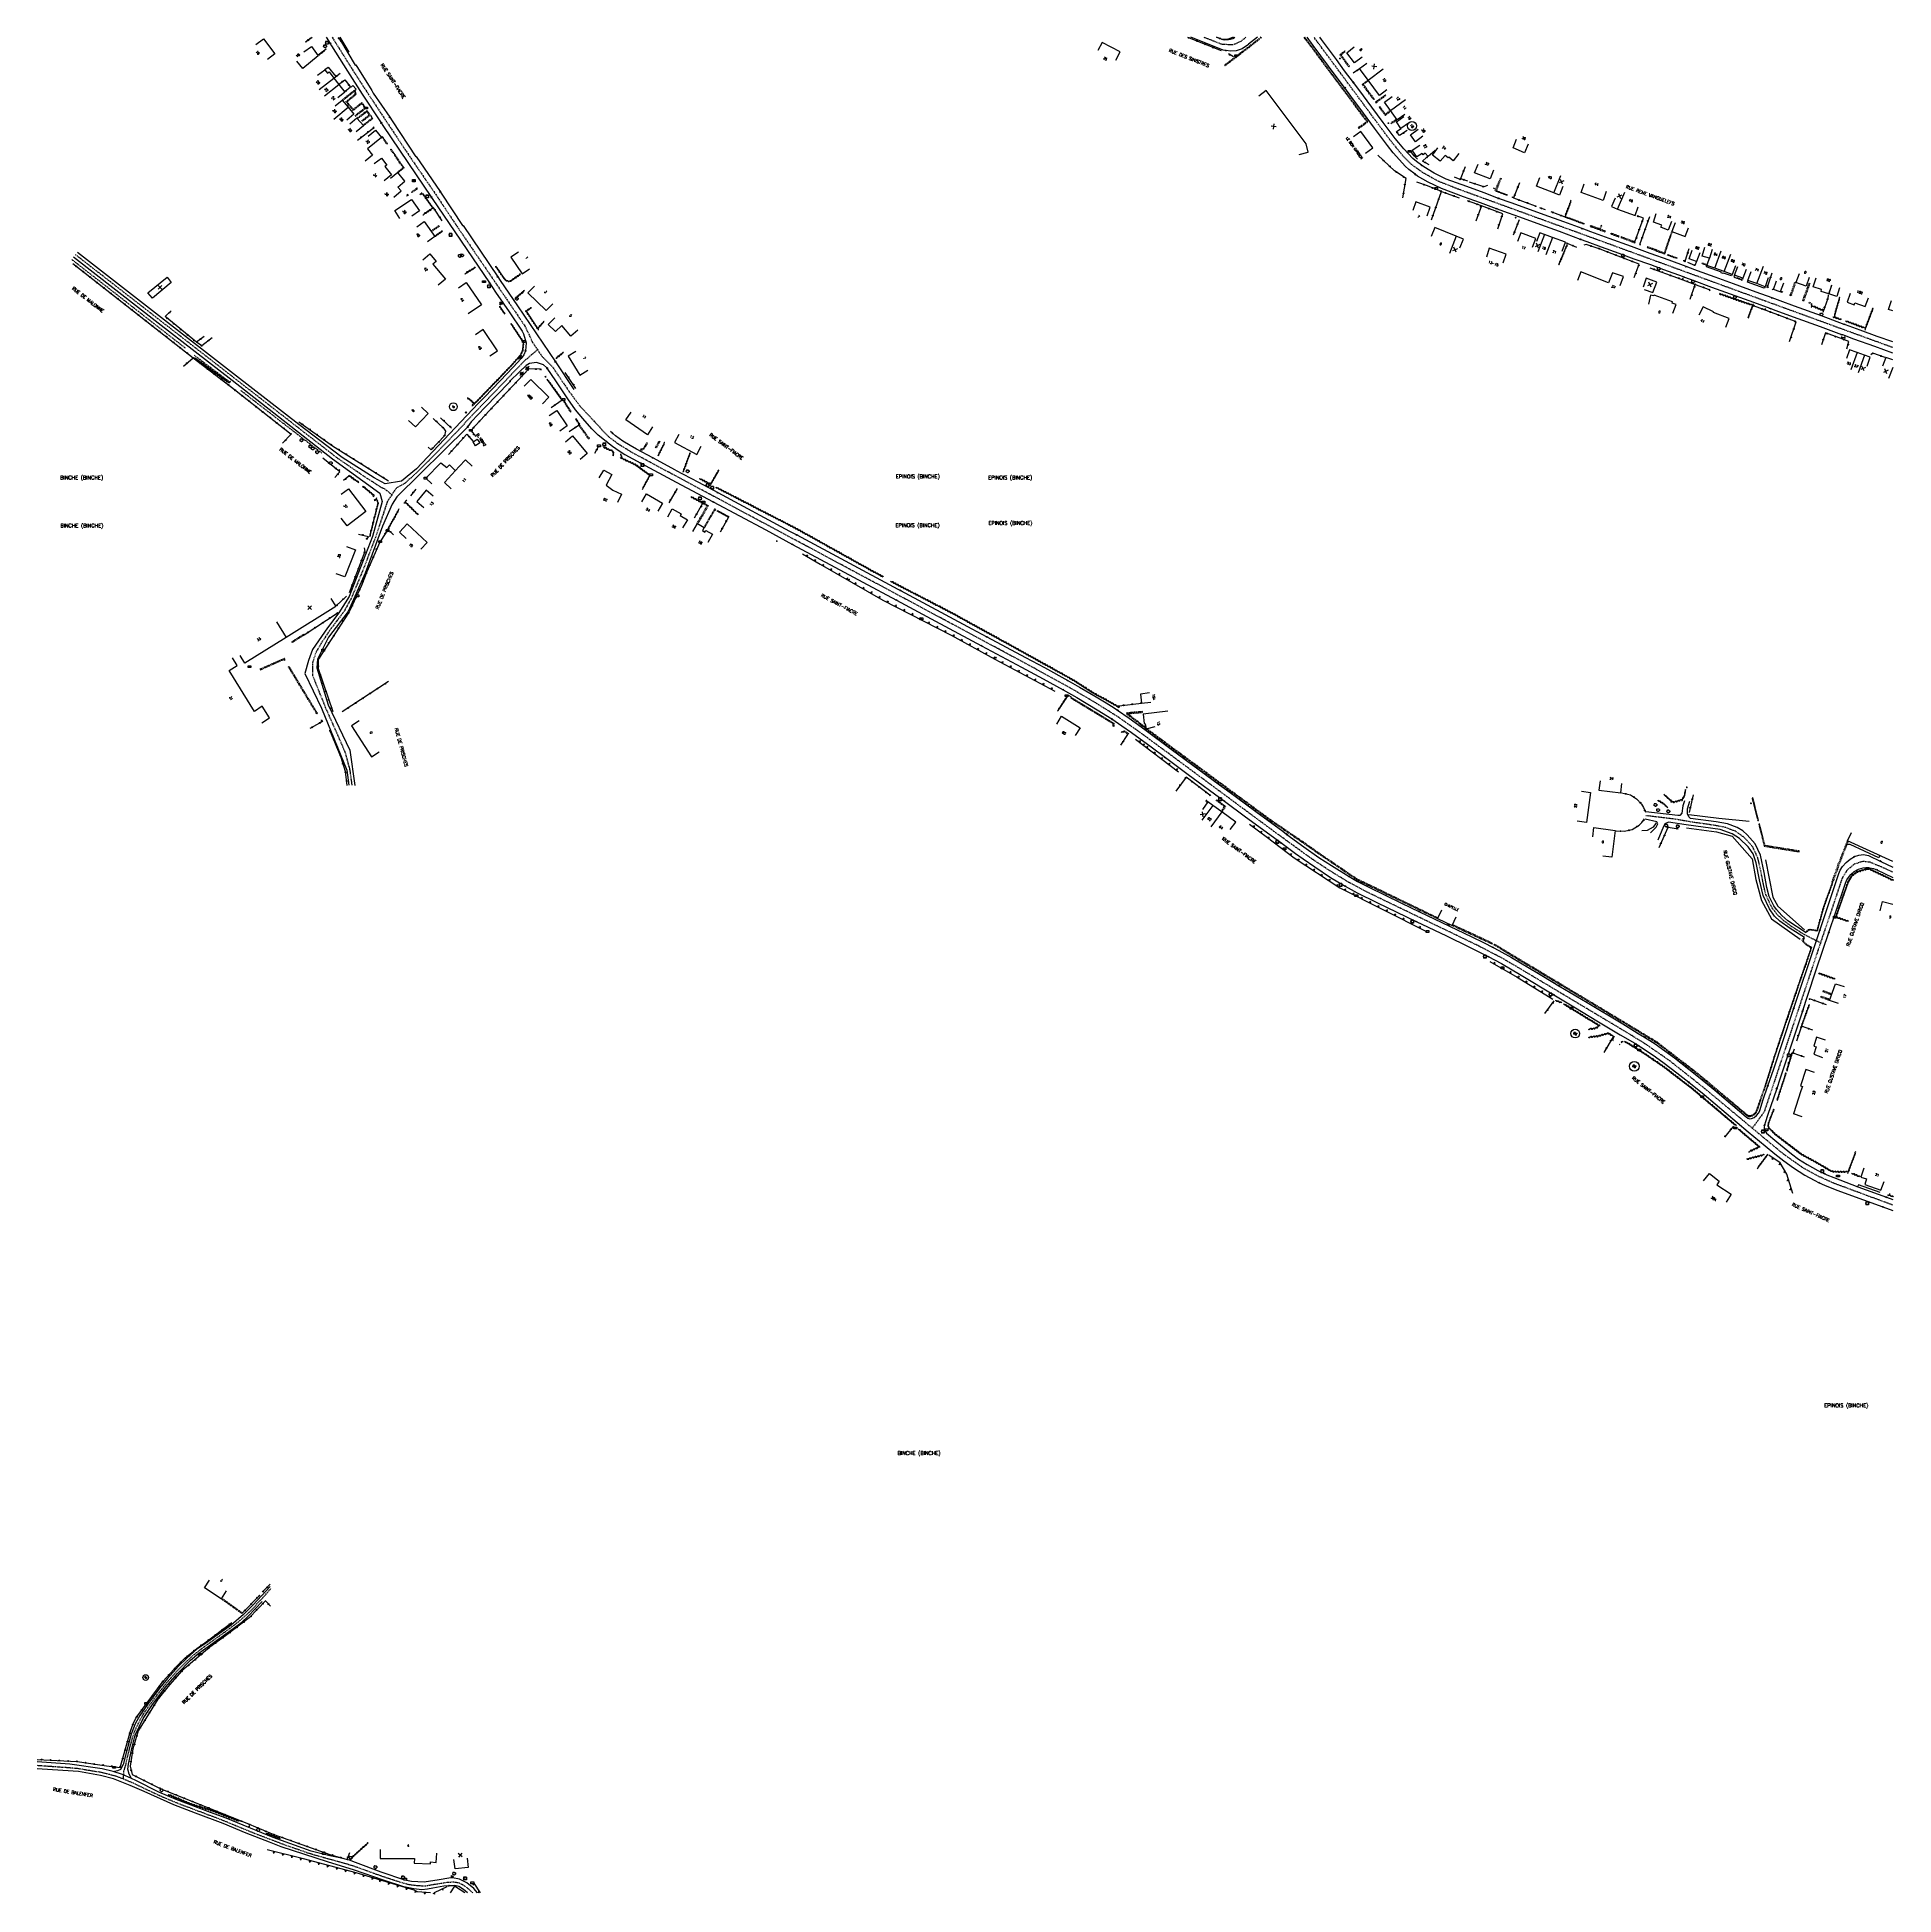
# Model space of a CAD drawing. Header units: millimetres. Extents: x 137000 to 138001, y 120999 to 122000.
import ezdxf
from ezdxf.enums import TextEntityAlignment as Align

# ---------------------------------------------------------------- set-up
doc = ezdxf.new("R2010")
doc.units = ezdxf.units.MM
doc.linetypes.add('DASHED', pattern=[0.75, 0.5, -0.25])
doc.layers.get('0').update_dxf_attribs({"linetype": 'CONTINUOUS'})
for name, color, linetype in [('W0001', 6, 'DASHED'), ('W0008', 7, 'CONTINUOUS'), ('W0100', 7, 'CONTINUOUS'), ('W0105', 7, 'CONTINUOUS'), ('W0112', 1, 'DASHED'), ('W0211', 2, 'CONTINUOUS'), ('W0220', 5, 'DASHED'), ('W0300', 7, 'CONTINUOUS'), ('W0302', 3, 'CONTINUOUS'), ('W0310', 3, 'CONTINUOUS'), ('W0322', 7, 'CONTINUOUS'), ('W0400', 7, 'CONTINUOUS'), ('W0420', 7, 'CONTINUOUS'), ('W0471', 7, 'CONTINUOUS'), ('W0700', 7, 'CONTINUOUS'), ('W0980', 7, 'CONTINUOUS'), ('W0984', 7, 'CONTINUOUS'), ('W0989', 7, 'CONTINUOUS'), ('W0991', 7, 'CONTINUOUS'), ('W1102', 7, 'CONTINUOUS'), ('W1471', 7, 'CONTINUOUS'), ('W1473', 7, 'CONTINUOUS'), ('W1474', 7, 'CONTINUOUS')]:
    doc.layers.add(name, color=color, linetype=linetype)
doc.styles.get("Standard").update_dxf_attribs({"font": 'romans.shx', "width": 0.85})

# ---------------------------------------------------------------- blocks, each defined once
blk = doc.blocks.new('T1471')
at = {"color": 0, "linetype": 'Continuous', "flags": 128}
blk.add_lwpolyline([(-0.75, -0.5), (-0.75, 0.5), (0.75, 0.5), (0.75, -0.5), (-0.75, -0.5)], dxfattribs=at)
blk = doc.blocks.new('t991o')
at = {"color": 0, "linetype": 'Continuous'}
for p, q in [((-1, 1), (1, -1)), ((-1, -1), (1, 1))]:
    blk.add_line(p, q, dxfattribs=at)
blk = doc.blocks.new('T471')
for p, q in [((-0.333334, 0.333334), (-0.333334, -0.333334)), ((-0.333334, 0.333334), (0.333334, 0.333334)), ((-0.333334, 0), (0, 0)), ((0.500001, 0.500001), (1.000002, 1.000002)), ((-0.500001, -0.500001), (-1.000002, -1.000002)), ((-0.333334, -0.333334), (0.333334, -0.333334))]:
    blk.add_line(p, q)
blk.add_ellipse((0, 0), major_axis=(0.471405, 0.471405), ratio=1, start_param=5.4977871438, end_param=11.780972451)
blk = doc.blocks.new('T300')
for p, q in [((-0.8, 0.5), (-0.9, 0.3)), ((-0.9, 0.3), (-0.9, 0.2)), ((-0.9, 0.2), (-0.7, 0.1)), ((-0.7, 0.6), (-0.8, 0.5)), ((-0.8, -0.1), (-0.7, 0.1)), ((-0.6, 0.7), (-0.7, 0.6)), ((-0.7, 0.1), (-0.7, 0.1)), ((-0.5, 0.7), (-0.6, 0.7)), ((-0.3, 0.6), (-0.5, 0.7)), ((-0.3, 0.6), (-0.2, 0.7)), ((-0.2, 0.6), (-0.3, 0.6)), ((-0.2, 0.7), (-0.1, 0.8)), ((-0.1, 0.8), (0.1, 0.8)), ((0.1, 0.8), (0.2, 0.7)), ((0.2, 0.7), (0.3, 0.6)), ((0.3, 0.6), (0.4, 0.5)), ((0.5, 0.5), (0.3, 0.5)), ((0.4, 0.5), (0.4, 0.5)), ((0.6, 0.4), (0.5, 0.5)), ((0.6, 0.4), (0.7, 0.3)), ((0.7, 0.3), (0.7, 0.2)), ((0.7, 0.2), (0.7, 0.1)), ((0.7, 0.1), (0.7, -0.2)), ((-0.8, -0.2), (-0.8, -0.1)), ((-0.7, -0.3), (-0.8, -0.2)), ((-0.8, -0.2), (-0.8, -0.2)), ((-0.7, -0.4), (-0.7, -0.3)), ((-0.5, -0.5), (-0.7, -0.4)), ((-0.4, -0.5), (-0.5, -0.5)), ((-0.4, -0.5), (-0.3, -0.5)), ((-0.3, -0.5), (-0.3, -0.4)), ((-0.3, -0.6), (-0.3, -0.5)), ((-0.3, -0.5), (-0.3, -0.5)), ((-0.2, -0.7), (-0.3, -0.6)), ((-0.1, -0.8), (-0.2, -0.7)), ((0.1, -0.8), (-0.1, -0.8)), ((0.2, -0.7), (0.1, -0.8)), ((0.3, -0.5), (0.2, -0.5)), ((0.3, -0.6), (0.2, -0.7)), ((0.2, -0.7), (0.2, -0.7)), ((0.5, -0.4), (0.3, -0.5)), ((0.3, -0.5), (0.3, -0.6)), ((0.3, -0.5), (0.3, -0.5)), ((0.6, -0.3), (0.5, -0.4)), ((0.7, -0.2), (0.6, -0.3)), ((0.6, -0.3), (0.6, -0.3))]:
    blk.add_line(p, q)
blk = doc.blocks.new('T400')
for p, q in [((-0.15, 0.3), (0.15, 0.3)), ((-0.15, -0.25), (-0.15, 0.3)), ((-0.15, 0.15), (0.15, 0.15)), ((-0.15, 0), (0.15, 0)), ((0.15, 0.3), (0.15, -0.25)), ((-0.15, -0.15), (0.15, -0.15)), ((-0.15, -0.25), (-0.15, -0.3)), ((-0.15, -0.3), (0.15, -0.3)), ((0.15, -0.3), (0.15, -0.25))]:
    blk.add_line(p, q)
blk = doc.blocks.new('T420')
for p, q in [((0.7, 0.7), (-0.8, 0.7)), ((-0.8, 0.7), (-0.8, -0.8)), ((0.7, 0.7), (0.7, -0.8)), ((0.7, -0.8), (-0.8, -0.8))]:
    blk.add_line(p, q)
blk.add_ellipse((0, 0), major_axis=(-0.53, 0.53), ratio=1, start_param=3.926991, end_param=10.210176)
blk = doc.blocks.new('t322o')
at = {"color": 0, "linetype": 'Continuous'}
for radius in [0.25, 0.15]:
    blk.add_circle((0, 0), radius, dxfattribs=at)
blk = doc.blocks.new('t310o')
at = {"color": 0, "linetype": 'Continuous'}
for centre, start, end in [((-0.5, 0.4), 216.8699, 323.1304), ((0.5, -0.4), 36.8699, 143.1303)]:
    blk.add_arc(centre, 0.625, start, end, dxfattribs=at)
blk = doc.blocks.new('t211o')
at = {"color": 0, "linetype": 'Continuous'}
for p, q in [((-0.3, 0.5), (-0.3, 0)), ((0, 1), (0, 0)), ((0.3, 0.5), (0.3, 0))]:
    blk.add_line(p, q, dxfattribs=at)
blk = doc.blocks.new('T1473')
at = {"color": 0, "linetype": 'Continuous', "const_width": 0.5, "flags": 128}
blk.add_lwpolyline([(-0.25, 0, 1), (0.25, 0, 1)], format="xyb", close=True, dxfattribs=at)
blk = doc.blocks.new('T1474')
at = {"color": 0, "linetype": 'Continuous', "flags": 128}
for points in [[(-0.8, -0.5), (-0.8, 0.5)], [(-0.8, 0), (0.7, 0)], [(0.7, 0), (0.7, -0.5), (0.7, 0.5)]]:
    blk.add_lwpolyline(points, dxfattribs=at)

msp = doc.modelspace()

# ---------------------------------------------------------------- linework, layer by layer
at = {"layer": 'W0001'}
for points in [[(137159, 122000), (137161, 121996.8), (137169.4, 121983.4), (137177.8, 121970.4), (137187.7, 121955.4), (137201.9, 121934.1), (137214.9, 121915.2), (137225.4, 121899.4), (137241.9, 121875.2), (137253.2, 121858.6), (137262.8, 121844.5), (137267, 121835.6), (137272.3, 121827.7), (137277.7, 121822.4), (137286.5, 121809.4), (137292.7, 121801.1), (137300.3, 121792.9), (137307.9, 121784.8)], [(137651.4, 122000), (137648.7, 121997.8), (137644.6, 121995.9), (137638.8, 121996.1), (137632.8, 121998.4), (137628.7, 122000)], [(138000, 121832.8), (137934.7, 121856.6), (137839.4, 121891.4), (137765.7, 121918.2), (137755.4, 121922.3), (137747, 121926.9), (137740.6, 121931.5), (137735.8, 121936.4), (137728.2, 121945.8), (137688.1, 122000)], [(137191.2, 121753.4), (137187.8, 121756.3), (137185.4, 121757.4), (137176.3, 121763.3), (137161.7, 121773.3), (137104, 121818.1), (137059.6, 121852.6), (137020.6, 121882.9)], [(137269.7, 121831.7), (137262.3, 121825.3), (137252.7, 121815.3), (137236.9, 121798.9), (137225.3, 121786.5), (137210.7, 121771.5), (137204.1, 121765), (137198.1, 121759.6), (137193.6, 121757.1), (137188.7, 121749.8), (137186.4, 121742.8), (137182.3, 121730.5), (137176.4, 121715), (137172.3, 121704.9), (137169.2, 121697.5), (137165.5, 121690.8), (137161.2, 121685.1), (137157.4, 121680), (137153.5, 121674.1), (137150.3, 121668.7), (137148.4, 121663), (137148.4, 121656.1), (137152.4, 121646.2), (137155.3, 121638.9), (137161.6, 121624.7), (137165.9, 121614.8), (137168.4, 121605.6), (137169.6, 121596.9)], [(138000, 121370.7), (137987.3, 121375.4), (137968.4, 121382.4), (137959.5, 121386.4), (137951.4, 121390.9), (137941.1, 121398.2), (137930.6, 121406.9), (137918.1, 121417.3), (137899.2, 121433.1), (137880, 121448.3), (137866.9, 121457.4), (137856.2, 121464), (137821.6, 121484.7), (137798, 121498.8), (137789.6, 121503.7), (137776.5, 121510.5), (137753.1, 121521.8), (137716.8, 121539.3), (137706.7, 121544.7), (137696.1, 121551.2), (137686.9, 121557.3), (137673.6, 121566.9), (137659.2, 121577.5), (137636.5, 121594.3), (137610.4, 121613.6), (137594.5, 121625.3), (137582.3, 121633.9), (137570.5, 121641.3), (137557, 121649.2), (137537.4, 121660), (137507.3, 121676.2), (137467.4, 121697.6), (137441.4, 121711.5), (137399.4, 121734), (137367.3, 121751.2), (137341.9, 121764.8), (137330.5, 121770.9), (137319.8, 121776.7), (137313, 121780.9), (137307.9, 121784.8)], [(137961.1, 121512), (137952.4, 121516.4), (137945.5, 121520.8), (137940.9, 121524.2), (137937.6, 121527.4), (137934.8, 121531.1), (137931.6, 121538), (137930.3, 121543.6), (137928.9, 121550.9), (137927.3, 121557.8), (137924.5, 121563.8), (137920.3, 121568.5), (137915.4, 121572.1), (137909.8, 121574.2), (137903.5, 121575.4), (137892.2, 121577), (137882.8, 121578.6), (137867, 121580.5)], [(138000, 121550.1), (137993.7, 121553), (137987.8, 121555.4), (137983.9, 121555.9), (137979.3, 121554.4), (137975.4, 121551.2), (137972.7, 121546.8), (137968.6, 121534.4), (137962.2, 121515.4), (137959.9, 121508.6), (137954.5, 121492.3), (137944.8, 121463.1), (137930.7, 121420.9), (137924.3, 121412.1)], [(137046.5, 121061.5), (137046.8, 121065.7), (137047.9, 121069.7), (137049.5, 121076.6), (137051.3, 121083.4), (137052.5, 121086.9), (137054.4, 121091.2), (137056.8, 121095.6), (137059.8, 121100.1), (137064.5, 121106.5), (137069.7, 121113.2), (137075.1, 121119.4), (137083, 121127.2), (137089.7, 121132.5), (137096, 121136.9), (137105.9, 121144.1), (137110.9, 121148.2), (137114.7, 121151.7), (137120.2, 121157.6), (137126, 121164)], [(137000, 121068.8), (137005.9, 121068.4), (137015.8, 121067.7), (137021.8, 121067.2), (137028.2, 121066.1), (137033.8, 121065.2), (137038.7, 121064.1), (137042.8, 121062.9), (137046.5, 121061.5), (137051.7, 121059.3), (137058.3, 121056.1), (137067.4, 121051.9), (137075.4, 121048.5), (137083, 121045.7), (137090.3, 121042.9), (137099.1, 121039.6), (137109.8, 121035.2), (137116.9, 121032.3), (137125, 121029.2), (137132.2, 121026.4), (137141, 121023.4), (137146.6, 121021.4), (137151.4, 121020), (137159.3, 121017.8), (137164.9, 121016.3), (137170.5, 121014.6), (137178, 121011.9), (137185.8, 121009.1), (137194.3, 121006.3), (137199.1, 121004.9), (137201, 121004.5), (137204.4, 121004.1), (137207.4, 121003.9), (137209.4, 121003.9), (137214, 121004.7), (137218, 121005.3), (137221, 121005.8), (137224.7, 121006), (137226.9, 121005.6), (137229.3, 121004.5), (137232.1, 121002.5), (137234.6, 121000.2), (137234.8, 121000)]]:
    msp.add_lwpolyline(points, dxfattribs=at)
at = {"layer": 'W0008'}
msp.add_line((137951.7, 121476), (137953.9, 121482.7), dxfattribs=at)
for points in [[(137155.8, 122000), (137157.9, 121996.7), (137158.6, 121995.3), (137167.2, 121981.8), (137175.1, 121969.4), (137185.4, 121953.9), (137186.3, 121952.5), (137199.8, 121932.5), (137212.5, 121913.7), (137212.9, 121913.2), (137243.7, 121867.7), (137247.1, 121862.6), (137254.3, 121852), (137261.3, 121841.7), (137262.1, 121840.2), (137263.5, 121835.4), (137263.2, 121831.1), (137262.2, 121828.8)], [(137162.3, 122000), (137162.6, 121999.4), (137163.4, 121998.3), (137171.4, 121984.9), (137171.7, 121985.1), (137180.4, 121971.3), (137181.1, 121969.9), (137190, 121956.9), (137191.4, 121954.9), (137204, 121935.6), (137204.3, 121935.8), (137217.2, 121916.8), (137217.7, 121915.9), (137229.2, 121898.5), (137229.5, 121898.6), (137248.2, 121870.9), (137249.6, 121869), (137258.9, 121855.2), (137279.3, 121825.1), (137289.3, 121810.2)], [(137639.2, 121993.1), (137621.7, 122000)], [(137638.2, 121999), (137635.6, 122000)], [(137657.7, 122000), (137652.8, 121996.3), (137652.9, 121996.1), (137649.4, 121993.7), (137646.2, 121992.7), (137643.1, 121992.5), (137640.7, 121992.8), (137639.2, 121993.1)], [(137644.4, 121999.4), (137645.3, 121999.9), (137645.4, 122000)], [(138000, 121829.8), (137990.3, 121833.3), (137979.1, 121837.4), (137973.1, 121839.6), (137972.6, 121839.7), (137961, 121844), (137946.6, 121849.2), (137937.2, 121852.6), (137934, 121853.8), (137925.1, 121857), (137912.5, 121861.6), (137902.6, 121865.2), (137893, 121868.8), (137887.9, 121870.6), (137887.3, 121870.9), (137876.6, 121874.7), (137869.7, 121877.3), (137860.6, 121880.5), (137852.6, 121883.5), (137843.1, 121886.9), (137835.3, 121889.8), (137831.7, 121891.1), (137820.4, 121895.3), (137810.3, 121898.9), (137799.1, 121903), (137792.9, 121905.3), (137786.5, 121907.6), (137777.8, 121910.8), (137768.6, 121914.1), (137756.8, 121918.5), (137749.7, 121921.9), (137743.9, 121925.2), (137742.6, 121926.2), (137739.3, 121928.7), (137737.2, 121930.6), (137732.5, 121935.7), (137730.8, 121937.8), (137727.8, 121941.7), (137720.8, 121951.1), (137714.8, 121959.1), (137708, 121968.3), (137704.8, 121972.7), (137704.4, 121973.1), (137696, 121984.4), (137687.6, 121995.6), (137684.4, 122000)], [(138000, 121835.8), (137991.7, 121838.8), (137982.5, 121842.2), (137974.5, 121845.1), (137973.9, 121845.3), (137961.6, 121849.8), (137947.1, 121855.1), (137939.3, 121858), (137935, 121859.5), (137926.4, 121862.7), (137914.2, 121867.1), (137904.3, 121870.7), (137894.8, 121874.2), (137889.6, 121876.1), (137888.7, 121876.4), (137879.6, 121879.8), (137869.2, 121883.5), (137859.2, 121887.2), (137847.2, 121891.5), (137837.3, 121895.2), (137832.6, 121896.9), (137822.7, 121900.5), (137812.2, 121904.3), (137800.9, 121908.4), (137794.4, 121910.8), (137787.6, 121913.2), (137779.8, 121916.1), (137770.4, 121919.5), (137759.3, 121923.6), (137752.8, 121926.8), (137747.3, 121930.2), (137746, 121931), (137743.4, 121933), (137741.4, 121934.7), (137736.6, 121939.8), (137733.8, 121943.1), (137731.9, 121945.4), (137725.4, 121954.1), (137719.3, 121962.3), (137712.3, 121971.8), (137709.4, 121975.6), (137704.6, 121981.9), (137700.2, 121988), (137692.1, 121998.8), (137691.2, 122000)], [(137638.2, 121999), (137639.7, 121998.7), (137641.6, 121998.8), (137643.1, 121998.9), (137644.4, 121999.4)], [(137019.5, 121881.7), (137065.3, 121846.2), (137105.1, 121815.2), (137159.2, 121772.8), (137184.7, 121754.4), (137186, 121749.9), (137180.7, 121730.9), (137168.2, 121698.6), (137162.6, 121689.8), (137156.4, 121681.7), (137148.4, 121670), (137146.2, 121664.1), (137144.3, 121657.1), (137153.3, 121638.5), (137166.9, 121605), (137168, 121596.9)], [(137262.2, 121828.8), (137260.9, 121826.9), (137256.5, 121822.3), (137249.5, 121814.8), (137241.1, 121806.1), (137237.9, 121802.9), (137225.3, 121789.6), (137204.4, 121767.4), (137196.4, 121760.8), (137187.6, 121759.4), (137181.7, 121762.5), (137164.3, 121773.6), (137141, 121791.4), (137107.4, 121817.4), (137021.8, 121884.1)], [(137306.7, 121782.1), (137302.4, 121785.6), (137298.9, 121789), (137294, 121794.5), (137290.2, 121799.2), (137286, 121805.2), (137279.5, 121814.9), (137274.8, 121821.7), (137274.5, 121822.1), (137272.8, 121823.5), (137269.1, 121824.7), (137265.3, 121824.2), (137263.5, 121823.1), (137260, 121819.8), (137254.8, 121814.6), (137254.3, 121814), (137241.4, 121800.7), (137233.9, 121792.8), (137232.1, 121790.2), (137231.7, 121789.7), (137193.8, 121752.4), (137191.4, 121748.4), (137186.2, 121736.6), (137176.8, 121711.3), (137167.6, 121690.5), (137157, 121676.8), (137151, 121664.9), (137150.7, 121660.2), (137156.9, 121640.3), (137168.5, 121615.9), (137171.2, 121596.8)], [(137306.8, 121782.1), (137310, 121779.6), (137313.6, 121777.1), (137316.8, 121775.1), (137325.3, 121770.5), (137344.3, 121760.3), (137364.3, 121749.6), (137392.7, 121734.5), (137407.1, 121726.7), (137444.9, 121706.4), (137463.1, 121696.7), (137484.1, 121685.4), (137509, 121672.1), (137530.5, 121660.6), (137542.2, 121654.3), (137552.9, 121648.4), (137560.3, 121644.2), (137571.3, 121637.6), (137579.1, 121632.7), (137584.6, 121629), (137589.7, 121625.3), (137600.3, 121617.6), (137608, 121611.8), (137620.3, 121602.8), (137639.8, 121588.4), (137651.2, 121580), (137670.2, 121566), (137678.1, 121560.1), (137682.2, 121557.2), (137688.5, 121552.9), (137697, 121547.2), (137704.9, 121542.6), (137711.3, 121539), (137722, 121533.7), (137743.2, 121523.5), (137759.5, 121515.7), (137771.6, 121509.8), (137782, 121504.6), (137789.1, 121500.8), (137799.8, 121494.5), (137817.3, 121484), (137828.1, 121477.6), (137841.5, 121469.5), (137853.2, 121462.5), (137861, 121457.9), (137863.1, 121456.5), (137864.9, 121455.4), (137872.2, 121450.5), (137876.9, 121447.2), (137883.7, 121442), (137890.1, 121436.9), (137898.3, 121430.2), (137922.1, 121410.2), (137931.2, 121402.6), (137936.5, 121398.3), (137941.3, 121394.5), (137946.6, 121390.7), (137952.7, 121386.9), (137957.6, 121384.2), (137960.4, 121382.7), (137963.2, 121381.5), (137969.8, 121378.8), (137984.3, 121373.5), (137994.7, 121369.7), (138000, 121367.8)], [(137344.1, 121766.8), (137331.8, 121773.3), (137323, 121778.1), (137319.5, 121780), (137315.7, 121782.4), (137311.7, 121785.3), (137310.1, 121786.6), (137309, 121787.5)], [(137344.1, 121766.8), (137356.4, 121760.2), (137366.8, 121754.6), (137405.4, 121733.9), (137409.4, 121731.8), (137463.9, 121702.6), (137465.3, 121701.9), (137503.7, 121681.3), (137511.8, 121676.9), (137532.7, 121665.8), (137542.8, 121660.3), (137555.4, 121653.3), (137561.8, 121649.7), (137570.7, 121644.5), (137576.1, 121641.3), (137580.4, 121638.6), (137582.2, 121637.4), (137588.5, 121633), (137597, 121626.9), (137611.2, 121616.4), (137637.1, 121597.2), (137642.2, 121593.5), (137656.7, 121582.7), (137671.3, 121572.1), (137673.5, 121570.4), (137682.7, 121563.7), (137690.7, 121558), (137697.5, 121553.6), (137707.1, 121547.8), (137711.6, 121545.1), (137717.3, 121542.1), (137735.3, 121533.4), (137744.9, 121528.8), (137773.1, 121515.3), (137779.4, 121512.2), (137784.6, 121509.5), (137787.7, 121507.9), (137794.5, 121504.1), (137809.1, 121495.5), (137816.9, 121490.9), (137820.1, 121488.9), (137835.4, 121479.8), (137854.6, 121468.3), (137860.9, 121464.5), (137862.9, 121463.2), (137866.3, 121461.1), (137872, 121457.5), (137877.1, 121453.9), (137882.4, 121450.1), (137890.2, 121444), (137895.4, 121439.8), (137904.1, 121432.6), (137913.9, 121424.4), (137921.1, 121418.3), (137922, 121417.6), (137923, 121417.2), (137923.9, 121417.3), (137925.3, 121417.9), (137926.6, 121418.9), (137927.8, 121420.4), (137928.3, 121421.6), (137930.2, 121427.5), (137932.7, 121434.9), (137935.9, 121444.2), (137946, 121474.7), (137946.7, 121476.8), (137958, 121510.6), (137960.7, 121518.7), (137970.9, 121549.3), (137971.7, 121551.2), (137973, 121553.2), (137974.9, 121555.3), (137977, 121557.1), (137979.4, 121558.5), (137981.8, 121559.3), (137984.3, 121559.6), (137986.9, 121559), (137993.5, 121555.9), (138000, 121552.8)], [(137887.8, 121588.6), (137886.8, 121585.9), (137886.3, 121581.9), (137885.3, 121580.6), (137884.2, 121580.6), (137867, 121582.6)], [(137953.4, 121517.4), (137943.5, 121523.8), (137940.2, 121526.7), (137937.4, 121529.9), (137936, 121531.9), (137933.5, 121536.9), (137932.1, 121541.8), (137930.8, 121550), (137928.7, 121559.2), (137925.8, 121565.4), (137921.6, 121570.3), (137919.3, 121572.4), (137916.2, 121574.1), (137911, 121576.1), (137904.9, 121577.3), (137891, 121579), (137890.1, 121580), (137889.4, 121581.5), (137889.4, 121584.3), (137890.6, 121588.4)], [(137869.4, 121571.3), (137872.6, 121574.3), (137873.5, 121576.1), (137872.9, 121577.2), (137866.5, 121578.6)], [(137952.5, 121514.8), (137944.7, 121519.7), (137939.2, 121523.7), (137936.3, 121526.4), (137933.6, 121530.3), (137930.1, 121537.6), (137928.2, 121546), (137926.4, 121555.1), (137924.7, 121560), (137922.7, 121563), (137922.1, 121563.7), (137917.5, 121568.2), (137913.5, 121570.8), (137907, 121573), (137888.6, 121575.6), (137879.1, 121577), (137877.1, 121576.1), (137876.4, 121574.7), (137873.5, 121567.3)], [(137953.9, 121482.7), (137959, 121498), (137965.6, 121517.6), (137969.3, 121528.7), (137974.5, 121544.1), (137975.2, 121545.9), (137976.1, 121547.3), (137977.5, 121548.9), (137979.3, 121550.4), (137981.6, 121551.7), (137984, 121552.4), (137986.6, 121552.6), (137989.6, 121552.1), (137991.4, 121551.4), (138000, 121547.3)], [(137951.7, 121476), (137951.4, 121475.2), (137939.2, 121438.6), (137937.5, 121433.5), (137932.6, 121418.9), (137931.5, 121415.6), (137930.9, 121413.7), (137930.8, 121412.6), (137930.8, 121411.6), (137931.2, 121410.5), (137932, 121409.5), (137937.6, 121404.7), (137945.4, 121398.3), (137949.3, 121395.5), (137953.9, 121392.6), (137959.6, 121389.4), (137963, 121387.7), (137964.5, 121387), (137968.2, 121385.5), (137981.2, 121380.6), (137996.6, 121374.9), (138000, 121373.7)], [(137993.2, 121377.5), (137981.5, 121381.6), (137981.1, 121380.6)], [(137125.5, 121165.2), (137116.4, 121155.2), (137111.2, 121150), (137104.5, 121144.3), (137090.8, 121134.5), (137086.1, 121131.3), (137080.6, 121126.6), (137076.1, 121122.3), (137070.3, 121115.5), (137066.2, 121110.6), (137059.4, 121101.5), (137055.4, 121095.6), (137052.8, 121091.1), (137050.7, 121085.5), (137048.2, 121076.2), (137046.4, 121069.3), (137044.9, 121066.6), (137043.3, 121065.8), (137041.6, 121065.4)], [(137050.8, 121061.7), (137049.5, 121064.1), (137048.9, 121066.7), (137049.3, 121069.5), (137051, 121077.8), (137052.9, 121085), (137057.2, 121094.1), (137062.1, 121101.6), (137069.3, 121111), (137075.6, 121118.3), (137082.7, 121125.5), (137087.1, 121129.2), (137101.6, 121139.6), (137110.3, 121146), (137113.8, 121149.1), (137121.3, 121157)], [(137040.9, 121065.5), (137035, 121066.9), (137017.6, 121069.5), (137000, 121070.7)], [(137231.9, 121000), (137229.8, 121001.9), (137227.2, 121003.5), (137225.1, 121004), (137224.3, 121003.9), (137221.7, 121003.8), (137219.2, 121003.6), (137213.3, 121002.6), (137210.4, 121002), (137207.4, 121001.7), (137203, 121002.2), (137197.6, 121003.4), (137186.7, 121006.9), (137171, 121012.3), (137156.4, 121016.7), (137131.5, 121024.8), (137125.3, 121027.4), (137112.6, 121032.2), (137100.2, 121037.5), (137085.4, 121043), (137073.6, 121047.5), (137057.6, 121054.7), (137050.2, 121058), (137041.1, 121061.5), (137034.2, 121063.3), (137022.2, 121065.5), (137013.8, 121066), (137000, 121066.9)], [(137237.3, 121000), (137235.4, 121002.5), (137231.6, 121005.5), (137227.7, 121007.5), (137223.9, 121008.1), (137221.9, 121008), (137216.6, 121007.1), (137208.6, 121005.9), (137201.8, 121006.2), (137198.2, 121006.9), (137185.4, 121011.2), (137171.6, 121016.4), (137168.4, 121017.6), (137167.7, 121017.8), (137167.2, 121017.8), (137164.9, 121018.5), (137157.8, 121020.1), (137147.6, 121022.6), (137127.2, 121029.9), (137101.8, 121040.3), (137093.5, 121043.4), (137074.9, 121050.4), (137065.6, 121054.3), (137053.1, 121060.6), (137050.8, 121061.7), (137046, 121063.9), (137040.9, 121065.5)]]:
    msp.add_lwpolyline(points, dxfattribs=at)
at = {"layer": 'W0100'}
for p, q in [((137949.5, 121872.6), (137947.8, 121867.9)), ((137955, 121870.6), (137953.3, 121865.9)), ((137953.3, 121865.9), (137947.8, 121867.9)), ((137595.2, 121641.1), (137600.1, 121641.7)), ((137951.2, 121418.3), (137946.5, 121419.9))]:
    msp.add_line(p, q, dxfattribs=at)
for points in [[(137117.9, 121996.1), (137121.9, 121999.2), (137128.1, 121991.1), (137124.2, 121988.1)], [(137143.8, 121992.1), (137147.8, 121995), (137151.5, 121990), (137143.1, 121983.2), (137139.9, 121987.1)], [(137581.4, 121987.7), (137583.7, 121992.2), (137574, 121997.2), (137571.7, 121992.8)], [(137714, 121989.3), (137710, 121986.2), (137705.8, 121991.7), (137709.7, 121994.8)], [(137151.1, 121979.5), (137155.1, 121982.5), (137156.5, 121980.7), (137157.3, 121981.3), (137159.9, 121978), (137162.6, 121974.6), (137162.6, 121974.6), (137165.9, 121970.4), (137162, 121967.3)], [(137727.4, 121971.7), (137723.4, 121968.7), (137717.3, 121976.9), (137712.6, 121983.1), (137716.6, 121986.1)], [(137680.2, 121936.8), (137685, 121938), (137683.9, 121942.5), (137674.7, 121954.7), (137662.4, 121971.3), (137658.4, 121968.3)], [(137160.6, 121963), (137164.4, 121966.1), (137167.6, 121962.3), (137170.7, 121958.5), (137166.9, 121955.3)], [(137737.1, 121958.4), (137733, 121955.5), (137729.4, 121960.6), (137726.1, 121965.1), (137730.2, 121968)], [(137171.9, 121949.2), (137175.8, 121952.4), (137172.3, 121956.4), (137168.5, 121953.2)], [(137178.4, 121946.7), (137182.3, 121949.9), (137185.5, 121946), (137178.1, 121939.9), (137180.8, 121936.4), (137176.8, 121933.3)], [(137739.1, 121953.7), (137734.9, 121950.9), (137732.5, 121954.5), (137736.6, 121957.3)], [(137746.8, 121946.7), (137742.8, 121943.7), (137740.1, 121947.4), (137744.2, 121950.4)], [(137715.8, 121937.5), (137719.9, 121940.4), (137713.4, 121949.3), (137709.4, 121946.4)], [(137753.4, 121939), (137749.6, 121935.8), (137748, 121937.6), (137746.9, 121936.7), (137746.4, 121937.4), (137743.6, 121935.5), (137741.1, 121939.1), (137745.2, 121941.9)], [(137766.2, 121937.3), (137763.1, 121933.5), (137760.8, 121935.3), (137760.5, 121935), (137758.8, 121936.3), (137756.1, 121933.3), (137751.9, 121936.4), (137754.9, 121940.4)], [(137803.5, 121942.4), (137801.6, 121937.8), (137795.4, 121940.5), (137797.3, 121945.1)], [(137181.6, 121931.9), (137185.6, 121934.9), (137188.4, 121931.1), (137187.4, 121930.3), (137190.9, 121925.8), (137187, 121922.7)], [(137784.9, 121928.3), (137783, 121923.7), (137774.6, 121927), (137776.5, 121931.7)], [(137192.3, 121913.9), (137196.1, 121917.2), (137194.4, 121919.2), (137198.2, 121922.5), (137194.4, 121927.1), (137190.5, 121923.9)], [(137822.2, 121919.6), (137820.4, 121915), (137817.4, 121916.2), (137808.1, 121919.7), (137809.9, 121924.4)], [(137845.6, 121916.8), (137843.9, 121912.1), (137832.1, 121916.3), (137833.8, 121921)], [(137195.5, 121902.4), (137192.8, 121906.6), (137201.8, 121912.6), (137206.1, 121906.4), (137202, 121903.6)], [(137749.1, 121903.8), (137750.8, 121908.5), (137743, 121911.4), (137741.3, 121906.7)], [(137850.4, 121913.3), (137848.4, 121908.8), (137851.6, 121907.4), (137861.2, 121903.9), (137862.9, 121908.6)], [(137204.6, 121897.9), (137208.6, 121900.8), (137214.4, 121892.6), (137210.4, 121889.7)], [(137880.8, 121900.7), (137879, 121896.1), (137875.1, 121897.6), (137875.6, 121898.8), (137871, 121900.4), (137872.6, 121905.1)], [(137882.8, 121900), (137881, 121895.4), (137888.2, 121892.6), (137890, 121897.3)], [(137766.7, 121886.6), (137768.6, 121891.2), (137764.8, 121892.8), (137753.2, 121897.4), (137751.3, 121892.7)], [(137805.9, 121886.9), (137807.7, 121891.6), (137799.5, 121894.7), (137797.8, 121890)], [(137821.9, 121884.8), (137823.7, 121889.5), (137816.6, 121892.1), (137812.3, 121893.7), (137809.9, 121894.7), (137808.1, 121890)], [(137207.8, 121880.1), (137211.6, 121883.3), (137215, 121879.2), (137213.2, 121877.8), (137220, 121869.6), (137216.1, 121866.4)], [(137259.4, 121884.2), (137255.3, 121881.5), (137261.3, 121872.5), (137265.4, 121875.3)], [(137790, 121878.4), (137791.7, 121883.1), (137782.6, 121886.3), (137781, 121881.5)], [(137896, 121883.9), (137894.3, 121879.2), (137890.3, 121880.6), (137892, 121885.3)], [(137902.7, 121885.7), (137901.2, 121880.9), (137897.3, 121882.1), (137898.8, 121886.9)], [(137915.3, 121876.8), (137913.5, 121872.2), (137909.2, 121873.8), (137904.1, 121875.6), (137899.9, 121877.1), (137901.6, 121881.8)], [(137062.1, 121859.4), (137059.7, 121862.3), (137070, 121870.7), (137072.3, 121867.8), (137062.1, 121859.4)], [(137853.1, 121866.3), (137854.9, 121871), (137848.9, 121873.1), (137846.9, 121867.6), (137832, 121873.6), (137830.1, 121869)], [(137866, 121864.1), (137870.7, 121862.4), (137872.8, 121868), (137867.2, 121870.1), (137865.5, 121865.4)], [(137921, 121874.8), (137919.2, 121870.1), (137914.8, 121871.8), (137916.6, 121876.5)], [(137932.9, 121870.3), (137931.2, 121865.6), (137926.8, 121867.3), (137921.9, 121869), (137923.7, 121873.7)], [(137967, 121866.5), (137965.5, 121861.8), (137961.4, 121863), (137961.7, 121864), (137957.1, 121865.6), (137958.7, 121870.4)], [(137227.1, 121865), (137231.2, 121867.9), (137239.4, 121855.9), (137232.3, 121850.9)], [(137268, 121865.8), (137264.5, 121862.2), (137274.4, 121852.7), (137277.9, 121856.4)], [(137881.5, 121851.3), (137883.3, 121856), (137881.1, 121856.8), (137881.3, 121857.4), (137871.4, 121861.1), (137871.2, 121860.6), (137869.5, 121861.1), (137868.3, 121856.2)], [(137941.1, 121867.5), (137939.4, 121862.8), (137935.7, 121864.1), (137937.3, 121868.8)], [(137971.4, 121865), (137969.8, 121860.3), (137965.6, 121861.7), (137967.2, 121866.4)], [(137977.1, 121862), (137975.4, 121857.2), (137979.2, 121855.9), (137979.6, 121856.9), (137985.2, 121854.9), (137986.9, 121859.6)], [(137910, 121843.8), (137911.8, 121848.5), (137903.4, 121851.6), (137903.5, 121852), (137897.8, 121854.8), (137895.5, 121850.3)], [(138000, 121852.5), (137997.7, 121853.3), (137999.4, 121858.1)], [(137244, 121828.3), (137248.1, 121831.1), (137240.3, 121842.5), (137236.2, 121839.6)], [(137291.4, 121842.2), (137287.6, 121839), (137282.7, 121844.7), (137279.3, 121841.4), (137275.4, 121845.3), (137278.9, 121848.8)], [(137290.3, 121830.7), (137286.1, 121828.1), (137292.4, 121817.9), (137296.7, 121820.6)], [(137986.2, 121822.8), (137987.9, 121827.6), (137984.7, 121828.7), (137980.9, 121830.1), (137976.7, 121831.6), (137975, 121826.9)], [(138000, 121826.1), (137996.2, 121827.5), (137994.5, 121822.8)], [(137262.5, 121812), (137266, 121815.6), (137275.8, 121806), (137272.4, 121802.4)], [(137207.1, 121800.7), (137210.7, 121797.2), (137203.9, 121790), (137200.2, 121793.5)], [(137276, 121796.1), (137280.1, 121798.9), (137285.7, 121790.6), (137281.6, 121787.8)], [(137331.7, 121790), (137328.9, 121785.8), (137317.3, 121793.8), (137320.1, 121797.9)], [(137236.3, 121779.9), (137234.9, 121782), (137237.1, 121783.5), (137238.5, 121781.4), (137236.3, 121779.9)], [(137284.7, 121782), (137288.5, 121785.3), (137296.5, 121775.7), (137292.7, 121772.5)], [(137345.9, 121786), (137343.5, 121781.6), (137355.6, 121775.2), (137357.9, 121779.6)], [(137234.5, 121768.8), (137230.9, 121772.3), (137227.5, 121768.7), (137219.5, 121760), (137223.1, 121756.6)], [(137302.9, 121762.5), (137305.4, 121766.8), (137309.7, 121764.3), (137306.6, 121758.6), (137310.3, 121756), (137315, 121753.8), (137312.8, 121749.3)], [(137163.8, 121753.7), (137167.8, 121756.7), (137177.1, 121744.5), (137167, 121736.8), (137163.9, 121740.8)], [(137213.5, 121752.8), (137209.7, 121756), (137204.6, 121749.8), (137208.4, 121746.6)], [(137325.9, 121749.6), (137328.4, 121753.9), (137337, 121748.9), (137334.5, 121744.6)], [(137339.8, 121741.6), (137342.2, 121745.9), (137347, 121743.2), (137346.5, 121742.3), (137350.4, 121740), (137347.8, 121735.7)], [(137206.8, 121724.1), (137210.2, 121727.8), (137199.4, 121737.8), (137195.2, 121733.3), (137198.9, 121729.9)], [(137353.4, 121733.7), (137355.9, 121738), (137359.5, 121735.9), (137358.5, 121734.2), (137359.9, 121733.4), (137360.3, 121734.2), (137363.9, 121732.2), (137361.4, 121727.8)], [(137166.8, 121725.6), (137171.5, 121723.8), (137165.9, 121709.2), (137161.2, 121710.9)], [(137158.2, 121697.5), (137160.9, 121693.2), (137134.2, 121676.5), (137112, 121662.7), (137109.4, 121666.9)], [(137121, 121630.6), (137125.3, 121633.2), (137121.3, 121639.6), (137117.1, 121636.7), (137103.5, 121658.7), (137107.8, 121661.4), (137105.2, 121665.6)], [(137599.5, 121646.7), (137594.6, 121646.1), (137595.2, 121641.1)], [(137173.6, 121631.6), (137169.4, 121628.9), (137180.2, 121612.2), (137184.4, 121614.9)], [(137549.5, 121629.9), (137552.1, 121634.2), (137562.1, 121627.9), (137559.4, 121623.7)], [(137609.3, 121636.8), (137596, 121635.2), (137596.5, 121630.2), (137597.2, 121630), (137597.7, 121627.4), (137602.6, 121628.5)], [(137832.2, 121593.7), (137837.2, 121593), (137834.9, 121576.8), (137829.9, 121577.5)], [(137842.3, 121599.3), (137841.7, 121594.3), (137853.4, 121592.8), (137854.1, 121597.8)], [(137642.9, 121573.1), (137645.9, 121577.1), (137638.4, 121582.6), (137633.6, 121586.1), (137630.9, 121588), (137628.1, 121583.9)], [(137838.4, 121569.1), (137839, 121574.1), (137850.5, 121572.6), (137848.7, 121558.1), (137843.7, 121558.8)], [(138000, 121555.8), (137975.6, 121566.9), (137977.7, 121571.4)], [(137756.8, 121529.6), (137754.7, 121525.1), (137762.6, 121521.4), (137764.7, 121526)], [(137993.2, 121529.3), (137994.4, 121534.2), (138000, 121532.8)], [(137970.7, 121479.4), (137966, 121481), (137969.1, 121490), (137973.8, 121488.4)], [(137963.7, 121459.6), (137959, 121461.2), (137957.4, 121456.4), (137958.7, 121456), (137957.4, 121452), (137962.1, 121450.3)], [(137957.9, 121442.2), (137953.1, 121443.8), (137950.3, 121434.9), (137951.3, 121434.6), (137950.5, 121432.2), (137946.5, 121419.9)], [(137984.5, 121390.6), (137982.8, 121385.8), (137985.9, 121384.8), (137984.9, 121381.8), (137993.6, 121378.7), (137995.3, 121383.4)], [(137898.1, 121383.7), (137901.2, 121387.7), (137906.4, 121383.6), (137905.2, 121381.6), (137913, 121376.5), (137910.3, 121372.3)], [(137101.8, 121162.8), (137099.1, 121158.6), (137090.2, 121164.5), (137092.9, 121168.6)], [(137184.8, 121023.5), (137184.8, 121018.5), (137203.3, 121018.6), (137203.2, 121016), (137212, 121015.7), (137212, 121016.7), (137215, 121016.5), (137215.4, 121021.5)], [(137231.8, 121018.8), (137232.3, 121013.8), (137225.2, 121013.1), (137224.6, 121018)], [(137230.4, 121000), (137225.4, 121003.3), (137225.1, 121003.4), (137224.8, 121003.3), (137224.6, 121003.1), (137222.5, 121000)]]:
    msp.add_lwpolyline(points, dxfattribs=at)
at = {"layer": 'W0105'}
for p, q in [((137165.9, 121977.1), (137166.5, 121976.2)), ((137169.3, 121973.1), (137170.2, 121974)), ((137171.9, 121972.1), (137170.2, 121974)), ((137170.8, 121971.1), (137171.9, 121972.1)), ((137171, 121970.9), (137171.2, 121971.1)), ((137171.8, 121970.3), (137171.2, 121971.1)), ((137171.5, 121970.1), (137171.8, 121970.3)), ((137176.3, 121963), (137175.7, 121963.9)), ((137179.6, 121958), (137180.6, 121956.4)), ((137187.1, 121944.9), (137186.3, 121946.1)), ((137192.9, 121936.7), (137191.9, 121938)), ((137197.5, 121930), (137196.6, 121931.2)), ((137915.8, 121870.1), (137914.8, 121870.5)), ((137284.9, 121802.7), (137284.4, 121803.5)), ((137225.4, 121766.4), (137222.2, 121769.6)), ((137212.7, 121759.3), (137209.5, 121762.4)), ((137556, 121645.3), (137557.3, 121644.5)), ((137993, 121559), (137992.6, 121557.9)), ((137760.1, 121522.6), (137759.9, 121522)), ((137759.9, 121522), (137761.2, 121521.5)), ((137761.4, 121521.9), (137761.2, 121521.5))]:
    msp.add_line(p, q, dxfattribs=at)
for points in [[(137155.1, 121982.6), (137156.9, 121983.9), (137161, 121978.8)], [(137913.5, 121872.1), (137913.2, 121871.4), (137908.8, 121872.9), (137908.7, 121872.7), (137907.6, 121873.1), (137907.7, 121873.4), (137899.7, 121876.3), (137899.9, 121877.1)], [(137931.2, 121865.6), (137930.8, 121864.8), (137921.7, 121868.1), (137922.1, 121869)], [(137209.5, 121762.4), (137217.6, 121770.7), (137220.7, 121768.2), (137222.2, 121769.6)], [(137992.6, 121557.9), (137977, 121565), (137975.3, 121565)]]:
    msp.add_lwpolyline(points, dxfattribs=at)
at = {"layer": 'W0112'}
for p, q in [((137659.4, 122000), (137659.1, 121999.8)), ((137659.1, 121999.8), (137659.4, 121999.5)), ((137649.2, 121992.1), (137639.9, 121984.9)), ((137658.5, 121999.2), (137649.2, 121992.1)), ((137704.8, 121992.6), (137702.1, 121990.6)), ((137702.1, 121990.6), (137706.8, 121984.1)), ((137170.7, 121971.2), (137164.4, 121966.2)), ((137171, 121970.9), (137164.7, 121965.9)), ((137170.7, 121971.2), (137171, 121970.9)), ((137714.1, 121974.6), (137717.3, 121976.9)), ((137720.3, 121966.4), (137714.1, 121974.6)), ((137175.3, 121963.6), (137175.7, 121963.9)), ((137176.1, 121962.4), (137176.2, 121962.4)), ((137721.3, 121965), (137721.5, 121964.7)), ((137721.5, 121964.7), (137726.9, 121968.7)), ((137726.8, 121958.2), (137729.6, 121960.4)), ((137171.3, 121957.8), (137171.5, 121957.4)), ((137175, 121955.1), (137179, 121958.1)), ((137175, 121955.1), (137175.3, 121954.8)), ((137175.3, 121954.8), (137179.5, 121958)), ((137180.6, 121956.4), (137175.6, 121952.6)), ((137175.7, 121952.4), (137175.8, 121952.3)), ((137180.8, 121956.1), (137175.8, 121952.3)), ((137180.6, 121956.4), (137180.8, 121956.1)), ((137181.3, 121950.9), (137181.1, 121951.3)), ((137181.6, 121951.2), (137181.3, 121950.9)), ((137729.7, 121953.5), (137733, 121955.5)), ((137733, 121955.5), (137732.8, 121955.8)), ((137185.5, 121946.1), (137185.7, 121945.7)), ((137186, 121945.8), (137186.3, 121946.1)), ((137186.8, 121944.7), (137187.1, 121944.9)), ((137188.5, 121942.4), (137186.8, 121944.7)), ((137188.8, 121942.7), (137187.1, 121944.9)), ((137188.5, 121942.4), (137188.8, 121942.7)), ((137190.5, 121939.5), (137190.8, 121939.7)), ((137191.6, 121937.7), (137190.5, 121939.5)), ((137191.9, 121938), (137190.8, 121939.7)), ((137191.6, 121937.7), (137191.9, 121938)), ((137192.6, 121936.4), (137192.9, 121936.7)), ((137196.3, 121931), (137192.6, 121936.4)), ((137196.6, 121931.2), (137192.9, 121936.7)), ((137197.5, 121930), (137194.3, 121927.3)), ((137197.8, 121929.7), (137194.5, 121927)), ((137196.3, 121931), (137196.6, 121931.2)), ((137197.5, 121930), (137197.8, 121929.7)), ((137194.3, 121927.3), (137194.5, 121927)), ((137785.8, 121917.2), (137788.5, 121924)), ((137199, 121914.7), (137199.3, 121914.4)), ((137199.9, 121914.8), (137199.3, 121914.4)), ((137204.4, 121918.4), (137201.7, 121916.6)), ((137201.7, 121916.6), (137201.9, 121916.3)), ((137204.6, 121918.1), (137201.9, 121916.3)), ((137204.3, 121918.5), (137204.5, 121918.2)), ((137204.4, 121918.4), (137204.6, 121918.1)), ((137204.6, 121918.2), (137204.9, 121918.4)), ((137206.6, 121915.1), (137206.4, 121915.5)), ((137207, 121915.4), (137206.6, 121915.1)), ((137792.1, 121914.8), (137785.8, 121917.2)), ((137795, 121913.7), (137795.1, 121914)), ((137795.6, 121913.4), (137795, 121913.7)), ((137823.5, 121903), (137823.6, 121903.4)), ((137833.5, 121899.3), (137823.5, 121903)), ((137216.4, 121898.4), (137212.3, 121895.6)), ((137216.7, 121898.1), (137212.5, 121895.3)), ((137216.4, 121898.4), (137216.7, 121898.1)), ((137837, 121898.1), (137842.3, 121896.2)), ((137842.3, 121896.2), (137843.2, 121898.4)), ((137842.3, 121896.1), (137845.1, 121895.1)), ((137845.1, 121895.1), (137845.2, 121895.5)), ((137848, 121894.1), (137852.4, 121892.4)), ((137852.4, 121892.4), (137852.5, 121892.8)), ((137853.5, 121892.1), (137861, 121889.3)), ((137861, 121889.3), (137861.2, 121889.7)), ((137877.1, 121883.2), (137881.2, 121895.3)), ((137863.5, 121888.3), (137863.9, 121888.2)), ((137863.9, 121888.2), (137864, 121888.6)), ((137878.6, 121882.6), (137878.8, 121882.9)), ((137883.7, 121880.7), (137878.6, 121882.6)), ((137887.4, 121879.4), (137887.5, 121879.8)), ((137887.7, 121879.3), (137887.4, 121879.4)), ((137897.3, 121878), (137897.4, 121878.4)), ((137899.8, 121877.1), (137897.3, 121878)), ((137915.1, 121871.7), (137914.8, 121871.8)), ((137914.8, 121870.5), (137915.1, 121871.7)), ((137918.9, 121869), (137915.8, 121870.2)), ((137919.2, 121870.1), (137918.9, 121869)), ((137901.1, 121864.1), (137901, 121863.7)), ((137901.7, 121863.9), (137901.1, 121864.1)), ((137906.7, 121862), (137906.6, 121861.6)), ((137907.2, 121861.8), (137906.7, 121862)), ((137932.3, 121865.2), (137932.4, 121865.6)), ((137932.7, 121865), (137932.3, 121865.2)), ((137935.2, 121864.1), (137935.3, 121864.5)), ((137935.6, 121863.9), (137935.2, 121864.1)), ((137939.5, 121862.8), (137939.6, 121863.2)), ((137940.5, 121862.5), (137939.5, 121862.8)), ((137945.2, 121860.7), (137944.6, 121861)), ((137951.5, 121858), (137954.9, 121867.5)), ((137952.1, 121857.9), (137951.5, 121858)), ((137955, 121856.8), (137955.1, 121857.2)), ((137955.4, 121856.7), (137955, 121856.8)), ((137271.1, 121821.1), (137271.4, 121821.3)), ((137271.2, 121820.6), (137271.1, 121821.1)), ((137271.6, 121820.8), (137271.2, 121820.6)), ((137271.6, 121820.8), (137271.4, 121821.3)), ((137103.3, 121813.8), (137104, 121814.6)), ((137103.4, 121813.7), (137103.3, 121813.8)), ((137273.8, 121817.2), (137274.1, 121817.4)), ((137274, 121816.8), (137273.8, 121817.2)), ((137274, 121816.8), (137274.3, 121817.1)), ((137274.3, 121817.1), (137274.1, 121817.4)), ((137235.3, 121802.8), (137234.3, 121801.6)), ((137234.3, 121801.6), (137234.6, 121801.3)), ((137235.6, 121802.5), (137234.6, 121801.3)), ((137235.3, 121802.8), (137235.6, 121802.5)), ((137283.1, 121804.5), (137283.4, 121804.7)), ((137284, 121803.3), (137283.1, 121804.5)), ((137284.4, 121803.5), (137283.4, 121804.7)), ((137284, 121803.3), (137284.4, 121803.5)), ((137284.6, 121802.5), (137284.9, 121802.7)), ((137287.4, 121798.1), (137284.6, 121802.5)), ((137231, 121798.2), (137230.7, 121797.8)), ((137231, 121797.5), (137230.7, 121797.8)), ((137231, 121798.2), (137231.3, 121797.9)), ((137231.3, 121797.9), (137231, 121797.5)), ((137290.2, 121794.2), (137290.4, 121793.8)), ((137291.8, 121791.1), (137292.1, 121791.3)), ((137297.2, 121783.6), (137291.8, 121791.1)), ((137292.1, 121791.4), (137292.4, 121791.6)), ((137297.2, 121784.3), (137292.1, 121791.3)), ((137327.3, 121778.6), (137329, 121781.3)), ((137333.2, 121778.9), (137335.3, 121782.4)), ((137335.3, 121782.4), (137335.6, 121782.2)), ((137162.6, 121766.7), (137162.8, 121767)), ((137162.6, 121766.7), (137163, 121766.3)), ((137162.8, 121767), (137163.2, 121766.6)), ((137163, 121766.3), (137163.2, 121766.6)), ((137175.5, 121758.1), (137175.3, 121757.8)), ((137175.3, 121757.8), (137175.7, 121757.6)), ((137175.5, 121758.1), (137175.9, 121757.9)), ((137175.7, 121757.6), (137175.9, 121757.9)), ((137180.9, 121753.6), (137180.6, 121753.3)), ((137181.2, 121752.6), (137180.6, 121753.3)), ((137181.6, 121750.6), (137182.7, 121751.3)), ((137181.6, 121750.6), (137181.9, 121750.3)), ((137181.9, 121750.3), (137182.9, 121751)), ((137182.7, 121751.3), (137182.9, 121751)), ((137361.7, 121747.6), (137356.1, 121737.9)), ((137359, 121749.1), (137361.7, 121747.6)), ((137365.1, 121745.8), (137359.4, 121736)), ((137365.7, 121745.5), (137365.1, 121745.8)), ((137366.6, 121745), (137372.7, 121741.7)), ((137372.7, 121741.7), (137372.5, 121741.4)), ((137137.2, 121674.2), (137143.8, 121678.4)), ((137137.2, 121674.2), (137137.4, 121673.9)), ((137137.4, 121673.9), (137144, 121678)), ((137143.8, 121678.4), (137144, 121678)), ((137120.2, 121659.6), (137133.2, 121665.3)), ((137120.2, 121659.6), (137120.4, 121659.2)), ((137120.4, 121659.2), (137133, 121664.8)), ((137133.2, 121664.4), (137133, 121664.8)), ((137133.6, 121664.6), (137133.2, 121665.3)), ((137133.2, 121664.4), (137133.6, 121664.6)), ((137135.4, 121660.7), (137135.8, 121660.9)), ((137150.7, 121635.5), (137135.4, 121660.7)), ((137151, 121635.7), (137135.8, 121660.9)), ((137555.2, 121645.5), (137555.8, 121645.1)), ((137555.8, 121645.1), (137555.6, 121644.8)), ((137582.6, 121638.8), (137582.7, 121639.8)), ((137582.7, 121639.8), (137583.1, 121639.7)), ((137151, 121635.7), (137150.7, 121635.5)), ((137153.3, 121631.1), (137152.9, 121631.8)), ((137153.7, 121631.3), (137153.3, 121631.1)), ((137580.3, 121629), (137580.5, 121628.8)), ((137586, 121626.2), (137588.1, 121624.8)), ((137632.1, 121591.7), (137632.4, 121591.5)), ((137632.4, 121591.5), (137632.2, 121591.2)), ((137924.2, 121590), (137927.3, 121577.9)), ((137630.3, 121588.5), (137630.4, 121588.7)), ((137630.9, 121588), (137630.3, 121588.5)), ((137635.7, 121589.1), (137640.5, 121585.5)), ((137640.5, 121585.5), (137638.4, 121582.6)), ((137927.3, 121577.9), (137927.7, 121578)), ((137930.8, 121564.1), (137949.5, 121561.1)), ((137975.9, 121566.7), (137970.8, 121553.5)), ((137970.8, 121553.5), (137967.8, 121544.8)), ((137717.6, 121542.9), (137754.7, 121525.1)), ((137762.6, 121521.4), (137778.3, 121514.1)), ((137778.3, 121514.1), (137784.2, 121511.4)), ((137954.2, 121518.3), (137953.9, 121517.8)), ((137956.3, 121509.6), (137956.1, 121509.2)), ((137961.3, 121483.2), (137961.2, 121482.8)), ((137966.1, 121481.5), (137961.3, 121483.2)), ((137962.3, 121485.8), (137967, 121484.1)), ((137967, 121484.1), (137967.1, 121484.4)), ((137849.6, 121461.8), (137849.9, 121461.6)), ((137849.9, 121461.6), (137849.7, 121461.2)), ((137854.1, 121459), (137854.5, 121458.8)), ((137854.5, 121458.8), (137854.3, 121458.4)), ((137942.2, 121441.8), (137941.9, 121440.7)), ((137941.9, 121440.7), (137942.3, 121440.6)), ((137943.1, 121444.4), (137942.7, 121443.3)), ((137942.7, 121443.3), (137943.1, 121443.1)), ((137927, 121421.7), (137931.4, 121434.6)), ((137935.8, 121422.3), (137935.4, 121421.2)), ((137935.4, 121421.2), (137935.8, 121421.1)), ((137937.9, 121428.5), (137937.5, 121427.4)), ((137937.5, 121427.4), (137937.9, 121427.2)), ((137099.1, 121158.6), (137099.3, 121159)), ((137119.7, 121159.9), (137119.4, 121160.2)), ((137120, 121160.3), (137119.7, 121159.9)), ((137121.7, 121162.1), (137121.4, 121162.4)), ((137122, 121162.5), (137121.7, 121162.1)), ((137110.3, 121150.6), (137099.1, 121158.6)), ((137223, 121008.9), (137224.1, 121008.5)), ((137224.1, 121008.5), (137224.3, 121008.9))]:
    msp.add_line(p, q, dxfattribs=at)
for points in [[(137659.4, 121999.5), (137660, 122000)], [(137682.6, 122000), (137686.6, 121994.8), (137694.9, 121983.6), (137703.3, 121972.3), (137707, 121967.4), (137713.7, 121958.3), (137716.6, 121954.5)], [(137712.2, 121950.9), (137717.2, 121954.4), (137714, 121958.6), (137707.3, 121967.6), (137703.6, 121972.5), (137695.2, 121983.8), (137686.9, 121995), (137683.1, 122000)], [(137639.9, 121984.9), (137640.1, 121984.6), (137649.5, 121991.8)], [(137649.5, 121991.8), (137658.7, 121998.9), (137658.5, 121999.2)], [(137702.7, 121990.5), (137705, 121992.3), (137704.8, 121992.6)], [(137706.8, 121984.1), (137707.2, 121984.4), (137702.7, 121990.5)], [(137175.3, 121963.6), (137174.9, 121964.2), (137170.3, 121960.6), (137166.4, 121965.3), (137171.5, 121969.4), (137171.2, 121969.9)], [(137175.7, 121963.9), (137175, 121964.8), (137170.3, 121961.1), (137167, 121965.2), (137172, 121969.3), (137171.5, 121970.2), (137171.2, 121969.9)], [(137717.3, 121976.9), (137717.5, 121976.6), (137714.7, 121974.6)], [(137714.7, 121974.6), (137720.6, 121966.6), (137720.3, 121966.4)], [(137171.3, 121957.8), (137176.5, 121961.8), (137175.9, 121962.7)], [(137171.5, 121957.4), (137177, 121961.7), (137176.3, 121963), (137175.9, 121962.7)], [(137179.5, 121958), (137177.9, 121960.5), (137172.4, 121956.4)], [(137179, 121958.1), (137177.8, 121959.9), (137172.6, 121956.1)], [(137721.6, 121965.3), (137721.6, 121965.3), (137721.3, 121965)], [(137726.9, 121968.7), (137726.7, 121969), (137721.6, 121965.3)], [(137726.7, 121958.4), (137723.7, 121962.5), (137723.3, 121962.2)], [(137723.3, 121962.2), (137726.6, 121957.9), (137726.9, 121958.1), (137726.8, 121958.2)], [(137729.6, 121960.4), (137729.3, 121960.7), (137726.3, 121958.3), (137726.4, 121958.2), (137726.7, 121958.4)], [(137181.6, 121951.2), (137181.4, 121951.5), (137181.1, 121951.3)], [(137716.6, 121954.5), (137712, 121951.3), (137712.2, 121950.9)], [(137732.8, 121955.8), (137729.5, 121953.9), (137729.7, 121953.5)], [(137186.3, 121946.1), (137186, 121946.4), (137185.5, 121946.1)], [(137186, 121945.8), (137186, 121945.9), (137185.7, 121945.7)], [(137788.5, 121924), (137788.9, 121923.9), (137786.3, 121917.4)], [(137199.9, 121914.8), (137199.7, 121915.2), (137199, 121914.7)], [(137204.9, 121918.4), (137204.7, 121918.8), (137204.3, 121918.5)], [(137204.6, 121918.2), (137204.6, 121918.2), (137204.5, 121918.2)], [(137207, 121915.4), (137206.7, 121915.8), (137206.4, 121915.5)], [(137786.3, 121917.4), (137792.2, 121915.1), (137792.1, 121914.8)], [(137795.1, 121914), (137795.7, 121913.8), (137795.6, 121913.4)], [(137823.6, 121903.4), (137833.6, 121899.7), (137833.5, 121899.3)], [(137842.1, 121896.7), (137837.2, 121898.5), (137837, 121898.1)], [(137843.2, 121898.4), (137842.8, 121898.6), (137842.1, 121896.7)], [(137845.2, 121895.5), (137842.5, 121896.5), (137842.3, 121896.1)], [(137852.5, 121892.8), (137848.1, 121894.4), (137848, 121894.1)], [(137861.2, 121889.7), (137853.6, 121892.4), (137853.5, 121892.1)], [(137881.2, 121895.3), (137880.9, 121895.4), (137876.8, 121883.7), (137872.5, 121885.4)], [(137864, 121888.6), (137863.7, 121888.7), (137863.5, 121888.3)], [(137872.5, 121885.4), (137867.9, 121887.1), (137867.7, 121886.8)], [(137867.7, 121886.8), (137872.4, 121885), (137877.1, 121883.2)], [(137878.8, 121882.9), (137883.9, 121881.1), (137883.7, 121880.7)], [(137887.5, 121879.8), (137887.9, 121879.7), (137887.7, 121879.3)], [(137897.4, 121878.4), (137900, 121877.4), (137899.8, 121877.1)], [(137914.8, 121871.8), (137914.4, 121870.7), (137914.8, 121870.5)], [(137915.8, 121870.2), (137916, 121870.5), (137918.6, 121869.5)], [(137918.6, 121869.5), (137918.9, 121870.3), (137919.2, 121870.1)], [(137901, 121863.7), (137901.5, 121863.5), (137901.7, 121863.9)], [(137906.6, 121861.6), (137907.1, 121861.4), (137907.2, 121861.8)], [(137932.4, 121865.6), (137932.8, 121865.4), (137932.7, 121865)], [(137935.3, 121864.5), (137935.8, 121864.3), (137935.6, 121863.9)], [(137939.6, 121863.2), (137940.6, 121862.9), (137940.5, 121862.5)], [(137944.6, 121861), (137944.7, 121861.3), (137945, 121861.2), (137944.9, 121861.2), (137944.9, 121861.2)], [(137944.9, 121861.2), (137947.3, 121868), (137947.7, 121867.9)], [(137947.7, 121867.9), (137945.3, 121861.3), (137945.4, 121861.2), (137945.2, 121860.7)], [(137954.9, 121867.5), (137955.3, 121867.4), (137952.1, 121858.3)], [(137952.1, 121858.3), (137952.2, 121858.2), (137952.1, 121857.9)], [(137955.1, 121857.2), (137955.5, 121857.1), (137955.4, 121856.7)], [(137103.4, 121813.7), (137104.2, 121814.5), (137104, 121814.6)], [(137287.4, 121798.1), (137287.7, 121798.4), (137284.9, 121802.7)], [(137292.4, 121791.6), (137290.6, 121794.3), (137290.2, 121794.2)], [(137292.1, 121791.4), (137290.4, 121793.8), (137290.4, 121793.8)], [(137297.2, 121783.6), (137297.6, 121783.9), (137297.3, 121784.3)], [(137329, 121781.3), (137328.6, 121781.5), (137326.9, 121778.8), (137326.5, 121778.2), (137325.9, 121778)], [(137335.6, 121782.2), (137333.6, 121778.7), (137333.2, 121778.9)], [(137325.2, 121777.7), (137326, 121777.6), (137326.8, 121777.9), (137327.3, 121778.6)], [(137325.9, 121778), (137325.3, 121778.1), (137325.2, 121777.7)], [(137181.2, 121752.6), (137181.6, 121752.7), (137180.9, 121753.6)], [(137356.1, 121737.9), (137355.7, 121738.1), (137361.1, 121747.5)], [(137361.1, 121747.5), (137358.8, 121748.7), (137359, 121749.1)], [(137359.4, 121736), (137359.7, 121735.8), (137365.2, 121745.3)], [(137365.2, 121745.3), (137365.5, 121745.2), (137365.7, 121745.5)], [(137372.5, 121741.4), (137366.4, 121744.7), (137366.6, 121745)], [(137555.6, 121644.8), (137555, 121645.2), (137555.2, 121645.5)], [(137573.2, 121634.1), (137557, 121643.9), (137557.2, 121644.3)], [(137557.2, 121644.3), (137573.4, 121634.5), (137580.2, 121630.3), (137580.3, 121629)], [(137583.1, 121639.7), (137583, 121638.7), (137582.6, 121638.8)], [(137153.7, 121631.3), (137153.3, 121632), (137152.9, 121631.8)], [(137580.5, 121628.8), (137580.2, 121628.5), (137579.9, 121628.8), (137579.8, 121630.1), (137573.2, 121634.1)], [(137595.7, 121636.6), (137587.3, 121635.9), (137587.1, 121635.3), (137596.9, 121627.9), (137597, 121628.1), (137597.3, 121627.5), (137597.8, 121627.1), (137617.8, 121612.3), (137664.5, 121578), (137681.6, 121566.3), (137693.9, 121557.8), (137711.1, 121546.1), (137711.9, 121545.6), (137717.6, 121542.9)], [(137587.6, 121635.5), (137595.7, 121636.2), (137595.7, 121636.6)], [(137754.7, 121525.1), (137754.8, 121525.4), (137717.8, 121543.3), (137712.1, 121546), (137711.3, 121546.4), (137694.1, 121558.1), (137681.9, 121566.6), (137664.7, 121578.3), (137618.1, 121612.6), (137598, 121627.4), (137597.6, 121627.8), (137596.9, 121629), (137596.7, 121628.6), (137587.6, 121635.5), (137587.6, 121635.5)], [(137584.8, 121625.3), (137584.4, 121625.5), (137584.6, 121625.9)], [(137584.6, 121625.9), (137584.8, 121625.7), (137586, 121626.2)], [(137588.1, 121624.8), (137587.9, 121624.4), (137586, 121625.8), (137584.8, 121625.3)], [(137632.2, 121591.2), (137631.9, 121591.4), (137632.1, 121591.7)], [(137927.7, 121578), (137924.6, 121590.1), (137924.2, 121590)], [(137630.4, 121588.7), (137630, 121588.8), (137629.9, 121588.3)], [(137629.9, 121588.3), (137630.7, 121587.7), (137630.9, 121588)], [(137639.9, 121585.4), (137635.4, 121588.8), (137635.7, 121589.1)], [(137638.4, 121582.6), (137638.1, 121582.8), (137639.9, 121585.4)], [(137929.5, 121570.9), (137928.2, 121576.1), (137927.8, 121576)], [(137927.8, 121576), (137929.1, 121570.8), (137930.8, 121564.1)], [(137949.5, 121561.1), (137949.5, 121561.5), (137931.2, 121564.4), (137929.5, 121570.9)], [(137970.4, 121553.7), (137975.6, 121566.8), (137975.9, 121566.7)], [(137967.8, 121544.8), (137967.4, 121544.9), (137970.4, 121553.7)], [(137778.5, 121514.5), (137762.7, 121521.8), (137762.6, 121521.4)], [(137953.9, 121517.8), (137953.5, 121518), (137953.8, 121518.5), (137954.3, 121519.2), (137955.5, 121519.3), (137957.3, 121519.1), (137958.9, 121518.8)], [(137784.2, 121511.4), (137784.4, 121511.7), (137778.5, 121514.5)], [(137793.9, 121506.1), (137785.3, 121511.3), (137785.1, 121511)], [(137785.1, 121511), (137793.7, 121505.7), (137807.5, 121497.4), (137835.2, 121480.9), (137855, 121469), (137873, 121458), (137874.5, 121456.9), (137891.7, 121443.6), (137895.8, 121440.4), (137902.1, 121435.1), (137921.6, 121418.8), (137922.1, 121418.5), (137922.5, 121418.4), (137923.1, 121418.4), (137923.9, 121418.6), (137925.2, 121419.2), (137925.8, 121419.7), (137926.3, 121420.3), (137926.6, 121420.8), (137927, 121421.7)], [(137956.1, 121509.2), (137955.7, 121509.3), (137955.8, 121509.5), (137953.1, 121511.1), (137951.7, 121512.5), (137951.2, 121513.4), (137951.5, 121514.1)], [(137951.5, 121514.1), (137951.8, 121514.7), (137952.2, 121514.5)], [(137952.2, 121514.5), (137951.9, 121513.9), (137951.6, 121513.4), (137952, 121512.7), (137953.3, 121511.4), (137956.3, 121509.6)], [(137959.3, 121518.8), (137959.2, 121518.3), (137957.2, 121518.7), (137955.5, 121518.9), (137954.5, 121518.8), (137954.2, 121518.3)], [(137958.9, 121518.8), (137959, 121518.9), (137959.3, 121518.8)], [(137931.4, 121434.6), (137931.1, 121434.8), (137926.6, 121421.8), (137926.3, 121421), (137926, 121420.5), (137925.6, 121420), (137925, 121419.6), (137923.8, 121419), (137923.1, 121418.8), (137922.5, 121418.8), (137922.3, 121418.8), (137921.8, 121419.1), (137902.4, 121435.4), (137896.1, 121440.7), (137892, 121443.9), (137874.7, 121457.2), (137873.2, 121458.4), (137855.2, 121469.3), (137835.4, 121481.2), (137807.8, 121497.8), (137793.9, 121506.1)], [(137961.2, 121482.8), (137966, 121481.1), (137966.1, 121481.5)], [(137967.1, 121484.4), (137962.4, 121486.2), (137962.3, 121485.8)], [(137849.7, 121461.2), (137849.4, 121461.5), (137849.6, 121461.8)], [(137854.3, 121458.4), (137853.9, 121458.6), (137854.1, 121459)], [(137942.3, 121440.6), (137942.6, 121441.7), (137942.2, 121441.8)], [(137943.1, 121443.1), (137943.5, 121444.3), (137943.1, 121444.4)], [(137935.8, 121421.1), (137936.1, 121422.1), (137935.8, 121422.3)], [(137937.9, 121427.2), (137938.2, 121428.4), (137937.9, 121428.5)], [(137099.3, 121159), (137110.6, 121150.9), (137110.3, 121150.6)], [(137119.4, 121160.2), (137119.8, 121160.5), (137120, 121160.3)], [(137121.4, 121162.4), (137121.7, 121162.7), (137122, 121162.5)], [(137224.3, 121008.9), (137223.1, 121009.3), (137223, 121008.9)]]:
    msp.add_lwpolyline(points, dxfattribs=at)
at = {"layer": 'W0211'}
for p, q in [((137168.1, 121991.9), (137163.3, 122000)), ((137592, 121621.7), (137615.1, 121604.2))]:
    msp.add_line(p, q, dxfattribs=at)
for points in [[(137412.5, 121721.6), (137421.9, 121716.1), (137455.7, 121696.7), (137492.6, 121677.8), (137516.1, 121664.9), (137548.5, 121647.6)], [(137653.4, 121575.9), (137663, 121568.7), (137677.5, 121557.9), (137702, 121541.6), (137748.8, 121518.2)], [(137782.9, 121502), (137797.6, 121493.6), (137816.9, 121481.6)], [(137946.1, 121377), (137942.9, 121387.4), (137939.3, 121393.5), (137933.3, 121397.6)], [(137183.3, 121007.4), (137172, 121010.9), (137143.5, 121018.4), (137124, 121023.3)], [(137211.9, 121000), (137205, 121000.7), (137203.1, 121001.5), (137183.3, 121007.4)], [(137220.7, 121003.3), (137213.9, 121000)], [(137238.9, 121000), (137235.5, 121005.3)]]:
    msp.add_lwpolyline(points, dxfattribs=at)
at = {"layer": 'W0220'}
for p, q in [((137080, 121832.4), (137018.6, 121880.3)), ((137103.7, 121814.2), (137084.7, 121828.6)), ((137153.4, 121775.9), (137109.4, 121809.9))]:
    msp.add_line(p, q, dxfattribs=at)
at = {"layer": 'W0302'}
for points in [[(137922.6, 121577.4), (137906.3, 121579), (137890.1, 121581)], [(137872.5, 121576.6), (137870.9, 121574.3), (137867.7, 121572.6), (137864.8, 121572.3)], [(137888.8, 121574), (137905, 121571.9), (137913.5, 121569.5), (137924.2, 121557.2), (137926.3, 121546.2), (137929.2, 121534.8), (137934.7, 121524.9), (137950.1, 121514)], [(137931.5, 121556.8), (137935.4, 121536.7), (137938, 121531.8), (137952.5, 121519.1)]]:
    msp.add_lwpolyline(points, dxfattribs=at)
at = {"layer": 'W0310'}
for p, q in [((137144.6, 121997.6), (137148.3, 122000)), ((137155.8, 121993.6), (137151.5, 121990.3)), ((137823.4, 121903.3), (137826.5, 121911.4)), ((137214.3, 121892.8), (137218.4, 121895.5)), ((137820, 121877.5), (137824.6, 121888.2)), ((137230.5, 121872.5), (137236.3, 121876.1)), ((137262.6, 121863.5), (137258.1, 121859.5)), ((137249.1, 121855.1), (137252, 121850.8)), ((137283.6, 121830.1), (137279.9, 121827.2)), ((137103.3, 121813.8), (137085, 121827.1)), ((137283, 121804.5), (137274.9, 121815.7)), ((137334.7, 121774.5), (137337.8, 121780.8)), ((137351.9, 121776), (137348.4, 121766.5)), ((137167.9, 121764), (137173.4, 121760)), ((137175.5, 121758.1), (137181, 121753.6)), ((137352.3, 121752.5), (137358.5, 121749.1)), ((137189, 121734.8), (137195, 121745.6)), ((137555.1, 121644.8), (137550.1, 121637.3)), ((137969, 121492.4), (137960.3, 121495.6)), ((137821.7, 121479.6), (137818.2, 121481)), ((137955, 121478.6), (137950.9, 121467.2)), ((137945.8, 121452.7), (137943.3, 121444.5)), ((137942, 121440.5), (137938.1, 121428.6)), ((137930.8, 121397.8), (137921.2, 121395.4)), ((137932.5, 121397.9), (137927.5, 121391.1)), ((137977.8, 121387.9), (137981.8, 121386.2)), ((137123.4, 121032.3), (137131, 121029.4)), ((137178.3, 121027), (137169.4, 121019))]:
    msp.add_line(p, q, dxfattribs=at)
for points in [[(137206.9, 121915.6), (137207.8, 121915.6), (137213.3, 121907.9), (137208.4, 121904.7)], [(137247, 121876.6), (137252.1, 121869.4), (137253.4, 121868.7), (137255, 121868.6), (137260.4, 121872.3)], [(137922.1, 121848.9), (137924.6, 121855.6), (137915.1, 121858.8), (137906.9, 121861.7)], [(137971.4, 121860), (137968.4, 121849.2), (137972, 121848)], [(137266.4, 121854.2), (137263.5, 121852.4), (137269.7, 121843), (137273.1, 121846.7)], [(137956.3, 121856.5), (137956.2, 121855.5), (137962.6, 121852.8)], [(137989.3, 121853.9), (137985.3, 121843.2), (137974.7, 121847.1)], [(137231.9, 121805.8), (137235.7, 121802.5), (137248.6, 121815.9), (137255.2, 121822.7), (137260.4, 121828.5), (137261.8, 121831.5), (137262.1, 121835.6), (137255.4, 121845.7)], [(137310.4, 121774.4), (137310.6, 121776.1), (137310.1, 121776.9), (137305.5, 121779)], [(137314.4, 121775.5), (137315.1, 121773.1), (137322.7, 121769.5), (137330.2, 121764), (137326.4, 121757)], [(137356.9, 121762.2), (137363, 121759.1), (137367.3, 121766.6)], [(137179.2, 121731), (137183.7, 121748.9), (137182.9, 121751.5)], [(137205.3, 121742.7), (137198.3, 121749.6), (137199.3, 121750.5)], [(137365.7, 121757.5), (137409.4, 121735.1), (137442.3, 121716.7), (137455.8, 121709.3)], [(137459.9, 121706.9), (137493.1, 121689.7), (137523.1, 121673.2), (137535, 121666.6), (137558.8, 121653.4), (137569, 121646.8), (137582.2, 121639.5)], [(137888.3, 121594.7), (137887.8, 121591.4), (137886.4, 121589), (137881.8, 121587.8), (137881.1, 121588), (137876.7, 121591.9)], [(137873.4, 121588.9), (137876.6, 121586.9), (137878.8, 121584.7)], [(138000, 121545.8), (137994.8, 121548.3), (137987.2, 121551.9), (137985.2, 121551.6), (137980.8, 121550.3), (137977.9, 121548.2), (137975.9, 121544.7), (137969.3, 121525.9), (137975.9, 121523.7)], [(137967.6, 121544.7), (137962.7, 121531.1), (137959.5, 121519.3)], [(137931.3, 121434.7), (137936.4, 121451.2), (137942.8, 121470.1), (137950.5, 121492.8), (137956.1, 121509)], [(137822.6, 121479.2), (137841.8, 121467.4), (137840.8, 121466.4), (137838.7, 121465.8), (137836.5, 121465.6)], [(137849.3, 121461.7), (137846.6, 121463.3), (137841.2, 121461.8), (137836.6, 121461.2)], [(137855.5, 121459), (137865.3, 121453), (137876.5, 121445.4), (137892.3, 121433.2), (137914.9, 121414.1)], [(137935.4, 121420.9), (137933.3, 121415.4), (137932.8, 121413.5), (137933.2, 121412.3), (137936.9, 121408.7), (137950.7, 121398.2), (137960.5, 121392.8), (137966.2, 121389.3), (137968, 121388.7), (137976, 121388.6), (137979.9, 121398.9)], [(137916.7, 121411.8), (137928.2, 121402.1), (137927.3, 121401.7), (137923, 121399.7)], [(137998.2, 121377), (137998, 121376.1), (138000, 121375.3)], [(137070.7, 121053.1), (137082.1, 121048.2), (137094.8, 121044.2), (137108.5, 121038.8)]]:
    msp.add_lwpolyline(points, dxfattribs=at)
at = {"layer": 'W0322'}
for p, q in [((137620, 122000), (137638, 121992.8)), ((137644.8, 121989.4), (137642, 121991)), ((137163.3, 121980.5), (137160, 121978)), ((137709.3, 121980.8), (137712.6, 121983.1)), ((137162.6, 121974.7), (137165.9, 121977.1)), ((137172.7, 121944.6), (137181, 121951.1)), ((137771, 121922.4), (137767.2, 121923.7)), ((137756.8, 121916.9), (137766.4, 121913.5)), ((137778.3, 121909.2), (137770.9, 121911.9)), ((137786.1, 121918), (137784.9, 121918.6)), ((137218.3, 121901.1), (137213.7, 121907.9)), ((137798.6, 121901.6), (137795.5, 121893.3)), ((137812.9, 121907), (137809.9, 121908.1)), ((137823.5, 121903.1), (137815.9, 121905.9)), ((137868.9, 121903.2), (137863.7, 121888.7)), ((137829.8, 121886.7), (137823.8, 121889.3)), ((137890.2, 121886), (137887.9, 121879.2)), ((137019.2, 121878.1), (137084.1, 121827.3)), ((137934.9, 121872.9), (137932.3, 121865.3)), ((137890.9, 121858.9), (137893.6, 121866.8)), ((137090, 121838.8), (137085.8, 121835.7)), ((137290.3, 121810.8), (137284.6, 121819.4)), ((137277, 121800.5), (137283, 121804.6)), ((137217.3, 121795), (137223.3, 121789.4)), ((137292.2, 121791.2), (137286.8, 121787.3)), ((137300.5, 121775.8), (137302.5, 121779.4)), ((137167.9, 121763.4), (137165.1, 121761.2)), ((137204, 121756.5), (137201.2, 121752.9)), ((137345, 121756.9), (137340.5, 121749.1)), ((137354.2, 121741), (137358.8, 121748.9)), ((137372.6, 121741.4), (137368, 121733.3)), ((137143.9, 121678), (137162.3, 121690)), ((137166.7, 121698.8), (137161.2, 121693.6)), ((137189.4, 121652.9), (137164.4, 121636.5)), ((137583.1, 121639.7), (137595.1, 121641.2)), ((137584, 121618.5), (137587.8, 121624.3)), ((137892.4, 121591.7), (137890.3, 121582.3)), ((137812.5, 121473.9), (137817.5, 121480.7)), ((137955.5, 121481.8), (137964.2, 121478.7)), ((137849.3, 121461.4), (137844.3, 121452.9)), ((137853.1, 121457.1), (137852.8, 121457.3)), ((137854.1, 121458.6), (137853.6, 121457.9)), ((137914.2, 121413.3), (137909.3, 121407.3)), ((137110.3, 121150.6), (137119.5, 121160)), ((137125.5, 121166.4), (137121.8, 121162.6)), ((137123, 121157.5), (137125.7, 121154.5))]:
    msp.add_line(p, q, dxfattribs=at)
for points in [[(137635.6, 122000), (137636.5, 121999.7)], [(137644.2, 121999.8), (137641.9, 121998.9), (137640.6, 121998.8), (137639.7, 121998.8), (137638.2, 121999), (137636.5, 121999.7)], [(137644.8, 122000), (137644.7, 121999.9), (137644.2, 121999.8)], [(137166.5, 121976.2), (137168.9, 121973.1), (137165.8, 121970.6)], [(137738.3, 121949.8), (137734.2, 121947), (137732.6, 121949.3), (137735, 121950.9)], [(137735.9, 121913.5), (137737.7, 121923.9), (137731.5, 121928), (137722.5, 121936.4)], [(137743.9, 121934.4), (137742.1, 121936.1), (137740.1, 121938.7)], [(137750.1, 121931.3), (137746.5, 121933.3), (137748.9, 121935.3)], [(137769.5, 121930.2), (137766.9, 121923.4), (137763.8, 121924.7)], [(137751.4, 121901.6), (137756.8, 121916.9), (137749.2, 121919.9), (137743.5, 121921.9)], [(137781.6, 121920.1), (137779.6, 121919.4), (137772, 121922)], [(137798.9, 121921.5), (137795.7, 121913.4), (137801.9, 121911.1), (137807.9, 121908.9)], [(137787.1, 121896.7), (137789.8, 121904.9), (137778.3, 121909.2), (137775.3, 121900.9)], [(137861.1, 121889.7), (137865.6, 121902.6), (137862.3, 121903.7)], [(137860.7, 121870.5), (137863.4, 121877.8), (137852.1, 121882.1), (137842.4, 121885.8), (137834.8, 121888.3), (137833.5, 121888)], [(137869.1, 121875.8), (137884, 121870.4), (137893.6, 121866.8), (137901, 121864.1)], [(137894.2, 121879.1), (137893.4, 121877.1), (137889.6, 121878.6)], [(137965.2, 121861.2), (137965.1, 121859.3), (137962.4, 121851.7)], [(137094.3, 121838), (137088.7, 121833.7), (137085.8, 121835.7), (137068.9, 121849.5), (137072.3, 121852.6)], [(137944.4, 121836), (137948, 121846.7), (137938, 121850.5), (137925, 121855.3)], [(137975.3, 121832.1), (137976.4, 121836), (137973.1, 121837.3), (137963.8, 121840.7), (137961.6, 121834.3)], [(137995.9, 121827.5), (137989.3, 121829.7), (137988.2, 121828.9)], [(137078.8, 121822.8), (137084, 121827.3), (137104.7, 121811.4), (137127.6, 121793.4), (137136.9, 121786.2), (137132.3, 121781.2)], [(137271.2, 121821.1), (137265, 121821.3), (137243.8, 121798.8), (137233.7, 121788.1), (137236.4, 121784.8)], [(137141.1, 121792.8), (137159.1, 121779.9), (137189.4, 121761)], [(137213.5, 121794.6), (137219, 121789.4), (137220, 121787.7), (137219.5, 121785.2), (137212.4, 121777.7), (137210.8, 121779.2)], [(137221.7, 121775.2), (137231.5, 121786.2), (137235, 121782.1)], [(137160.4, 121762.7), (137163.2, 121765.8), (137153.9, 121773.2)], [(137192.1, 121731.8), (137188.9, 121734.8), (137184.6, 121728), (137177.7, 121711.9), (137174.8, 121704.6), (137168.1, 121690.3), (137151.4, 121664.7), (137151.4, 121659.9), (137159.3, 121636.6)], [(137173.2, 121732.3), (137178.6, 121730.9), (137177.3, 121729.3)], [(137176.2, 121724.8), (137176.6, 121722.9), (137168.1, 121700.6)], [(137153.3, 121632), (137153.7, 121631.3), (137147.3, 121627.7), (137147, 121627.5)], [(137167.1, 121596.8), (137166.1, 121604.3), (137163.8, 121611.9), (137157.8, 121626.6)], [(137631.9, 121591.6), (137619.2, 121601.3), (137613.6, 121593.8)], [(137853.8, 121592.9), (137858.6, 121591.8), (137862, 121589.6), (137864.6, 121586.8), (137865.7, 121585), (137866.8, 121582.4)], [(137850.9, 121572.3), (137855.2, 121572.1), (137859.5, 121573.1), (137863.4, 121575.4), (137864.8, 121576.9), (137866.3, 121578.9)], [(137874.1, 121563.4), (137878.9, 121574.3), (137884.4, 121573.4)], [(137849.6, 121461.2), (137849, 121459.6), (137849.3, 121459.4)], [(137957, 121464.9), (137950.8, 121467.1), (137948.2, 121459.1)], [(137946.8, 121454.8), (137946.1, 121452.7), (137952.3, 121450.6)], [(137123.2, 121157.7), (137114.3, 121148.2), (137101.5, 121138.6), (137093.1, 121132.5), (137078, 121119.7), (137071.3, 121112.2), (137065.1, 121104.5), (137054.5, 121087.4), (137051.6, 121077.6), (137050.1, 121068.3), (137051.2, 121063.8), (137066.7, 121056.2), (137112.1, 121037.9), (137127.6, 121031.5), (137157.8, 121020.8), (137167, 121018.1), (137168.5, 121021.8)], [(137000, 121072), (137021.5, 121070.9), (137037.4, 121068.6), (137044.8, 121067.7), (137050.3, 121087.2), (137051.7, 121091.1), (137053.1, 121094.2), (137067.9, 121114.2), (137075.6, 121122.5), (137079.6, 121126.5), (137086, 121131.7), (137090.3, 121134.8), (137105, 121145.8)]]:
    msp.add_lwpolyline(points, dxfattribs=at)
at = {"layer": 'W0700'}
for p, q in [((137328.6, 121781.5), (137328.6, 121781.5)), ((137335.6, 121782.2), (137335.6, 121782.2)), ((137325.3, 121778.1), (137325.3, 121778.1)), ((137325.9, 121778), (137325.9, 121778)), ((137326.5, 121778.2), (137326.5, 121778.2)), ((137326.9, 121778.8), (137326.9, 121778.8)), ((137333.6, 121778.7), (137333.6, 121778.7)), ((137358.8, 121748.7), (137358.8, 121748.7)), ((137361.1, 121747.5), (137361.1, 121747.5)), ((137365.2, 121745.3), (137365.2, 121745.3)), ((137365.5, 121745.2), (137365.5, 121745.2)), ((137366.4, 121744.7), (137366.4, 121744.7)), ((137372.5, 121741.4), (137372.5, 121741.4)), ((137355.7, 121738.1), (137355.7, 121738.1)), ((137359.7, 121735.8), (137359.7, 121735.8)), ((137555, 121645.2), (137555, 121645.2)), ((137555.6, 121644.8), (137555.6, 121644.8)), ((137557, 121643.9), (137557, 121643.9)), ((137583.1, 121639.7), (137583.1, 121639.7)), ((137573.2, 121634.1), (137573.2, 121634.1)), ((137579.8, 121630.1), (137579.8, 121630.1)), ((137583, 121638.7), (137583, 121638.7)), ((137587.6, 121635.5), (137587.6, 121635.5)), ((137587.6, 121635.5), (137587.6, 121635.5)), ((137595.7, 121636.2), (137595.7, 121636.2)), ((137579.9, 121628.8), (137579.9, 121628.8)), ((137580.2, 121628.5), (137580.2, 121628.5)), ((137584.4, 121625.5), (137584.4, 121625.5)), ((137584.8, 121625.3), (137584.8, 121625.3)), ((137586, 121625.8), (137586, 121625.8)), ((137587.9, 121624.4), (137587.9, 121624.4)), ((137596.7, 121628.6), (137596.7, 121628.6)), ((137596.9, 121629), (137596.9, 121629)), ((137597.6, 121627.8), (137597.6, 121627.8)), ((137598, 121627.4), (137598, 121627.4)), ((137618.1, 121612.6), (137618.1, 121612.6)), ((137631.9, 121591.4), (137631.9, 121591.4)), ((137632.2, 121591.2), (137632.2, 121591.2)), ((137924.6, 121590.1), (137924.6, 121590.1)), ((137629.9, 121588.3), (137629.9, 121588.3)), ((137630, 121588.8), (137630, 121588.8)), ((137630.7, 121587.7), (137630.7, 121587.7)), ((137635.4, 121588.8), (137635.4, 121588.8)), ((137638.1, 121582.8), (137638.1, 121582.8)), ((137639.9, 121585.4), (137639.9, 121585.4)), ((137664.7, 121578.3), (137664.7, 121578.3)), ((137927.7, 121578), (137927.7, 121578)), ((137928.2, 121576.1), (137928.2, 121576.1)), ((137929.5, 121570.9), (137929.5, 121570.9)), ((137681.9, 121566.6), (137681.9, 121566.6)), ((137931.2, 121564.4), (137931.2, 121564.4)), ((137949.5, 121561.5), (137949.5, 121561.5)), ((137975.6, 121566.8), (137975.6, 121566.8)), ((137694.1, 121558.1), (137694.1, 121558.1)), ((137970.4, 121553.7), (137970.4, 121553.7)), ((137711.3, 121546.4), (137711.3, 121546.4)), ((137712.1, 121546), (137712.1, 121546)), ((137717.8, 121543.3), (137717.8, 121543.3)), ((137967.4, 121544.9), (137967.4, 121544.9)), ((137754.8, 121525.4), (137754.8, 121525.4)), ((137762.7, 121521.8), (137762.7, 121521.8)), ((137955.5, 121519.3), (137955.5, 121519.3)), ((137778.5, 121514.5), (137778.5, 121514.5)), ((137784.4, 121511.7), (137784.4, 121511.7)), ((137785.3, 121511.3), (137785.3, 121511.3)), ((137951.2, 121513.4), (137951.2, 121513.4)), ((137951.5, 121514.1), (137951.5, 121514.1)), ((137951.7, 121512.5), (137951.7, 121512.5)), ((137951.8, 121514.7), (137951.8, 121514.7)), ((137953.1, 121511.1), (137953.1, 121511.1)), ((137953.5, 121518), (137953.5, 121518)), ((137953.8, 121518.5), (137953.8, 121518.5)), ((137954.3, 121519.2), (137954.3, 121519.2)), ((137955.7, 121509.3), (137955.7, 121509.3)), ((137955.8, 121509.5), (137955.8, 121509.5)), ((137957.3, 121519.1), (137957.3, 121519.1)), ((137958.9, 121518.8), (137958.9, 121518.8)), ((137959, 121518.9), (137959, 121518.9)), ((137793.9, 121506.1), (137793.9, 121506.1)), ((137807.8, 121497.8), (137807.8, 121497.8)), ((137835.4, 121481.2), (137835.4, 121481.2)), ((137961.2, 121482.8), (137961.2, 121482.8)), ((137962.4, 121486.2), (137962.4, 121486.2)), ((137966, 121481.1), (137966, 121481.1)), ((137967.1, 121484.4), (137967.1, 121484.4)), ((137855.2, 121469.3), (137855.2, 121469.3)), ((137849.4, 121461.5), (137849.4, 121461.5)), ((137849.7, 121461.2), (137849.7, 121461.2)), ((137853.9, 121458.6), (137853.9, 121458.6)), ((137854.3, 121458.4), (137854.3, 121458.4)), ((137873.2, 121458.4), (137873.2, 121458.4)), ((137874.7, 121457.2), (137874.7, 121457.2)), ((137892, 121443.9), (137892, 121443.9)), ((137896.1, 121440.7), (137896.1, 121440.7)), ((137942.3, 121440.6), (137942.3, 121440.6)), ((137942.6, 121441.7), (137942.6, 121441.7)), ((137943.1, 121443.1), (137943.1, 121443.1)), ((137943.5, 121444.3), (137943.5, 121444.3)), ((137902.4, 121435.4), (137902.4, 121435.4)), ((137931.1, 121434.8), (137931.1, 121434.8)), ((137925, 121419.6), (137925, 121419.6)), ((137925.6, 121420), (137925.6, 121420)), ((137926, 121420.5), (137926, 121420.5)), ((137926.3, 121421), (137926.3, 121421)), ((137926.6, 121421.8), (137926.6, 121421.8)), ((137935.8, 121421.1), (137935.8, 121421.1)), ((137936.1, 121422.1), (137936.1, 121422.1)), ((137937.9, 121427.2), (137937.9, 121427.2)), ((137938.2, 121428.4), (137938.2, 121428.4)), ((137921.8, 121419.1), (137921.8, 121419.1)), ((137922.3, 121418.8), (137922.3, 121418.8)), ((137922.5, 121418.8), (137922.5, 121418.8)), ((137923.1, 121418.8), (137923.1, 121418.8)), ((137923.8, 121419), (137923.8, 121419))]:
    msp.add_line(p, q, dxfattribs=at)
at = {"layer": 'W1102'}
for p, q in [((137717.3, 121976.9), (137725.3, 121982.9)), ((137152, 121971.9), (137159.9, 121978)), ((137154.8, 121968.4), (137162.6, 121974.6)), ((137159.9, 121955.9), (137167.6, 121962.3)), ((137729.4, 121960.6), (137737.5, 121966.4)), ((137817.4, 121916.2), (137821.1, 121925.5)), ((137851.6, 121907.4), (137855.7, 121916.5)), ((137764.8, 121892.8), (137761.1, 121883.5)), ((137812.3, 121893.7), (137808.8, 121884.4)), ((137816.6, 121892.1), (137813.1, 121882.8)), ((137904.1, 121875.6), (137907.5, 121885)), ((137909.2, 121873.8), (137912.7, 121883.2)), ((137926.8, 121867.3), (137930.3, 121876.6)), ((137980.9, 121830.1), (137977.4, 121820.7)), ((137984.7, 121828.7), (137981.4, 121819.2)), ((138000, 121822), (137997.8, 121816.2)), ((137128.9, 121685), (137134.2, 121676.5)), ((137633.6, 121586.1), (137627.6, 121578.1)), ((137638.4, 121582.6), (137632.5, 121574.5))]:
    msp.add_line(p, q, dxfattribs=at)
for centre, radius in [((137740.9, 121952.2), 2.48), ((137224.3, 121800.9), 2.11), ((137828.9, 121463.1), 2.37), ((137860.7, 121445.5), 2.61), ((137058.5, 121116.1), 1.51)]:
    msp.add_circle(centre, radius, dxfattribs=at)

# ---------------------------------------------------------------- block references
at = {"layer": 'W0211'}
for p, rotation in [((137164.2, 121998.4), 121.1119163237222), ((137166.8, 121994.1), 121.1119163237222), ((137414.7, 121720.3), 329.6389146882004), ((137419, 121717.8), 329.6389146882004), ((137423.3, 121715.2), 330.2661386876147), ((137427.6, 121712.8), 330.2661386876147), ((137432, 121710.3), 330.2661386876147), ((137436.3, 121707.8), 330.2661386876147), ((137440.7, 121705.3), 330.2661386876147), ((137445, 121702.8), 330.2661386876147), ((137449.4, 121700.4), 330.2661386876147), ((137453.7, 121697.9), 330.2661386876147), ((137458.1, 121695.5), 332.7909725299621), ((137462.5, 121693.2), 332.7909725299621), ((137467, 121690.9), 332.7909725299621), ((137471.4, 121688.7), 332.7909725299621), ((137475.9, 121686.4), 332.7909725299621), ((137480.3, 121684.1), 332.7909725299621), ((137484.8, 121681.8), 332.7909725299621), ((137489.2, 121679.5), 332.7909725299621), ((137493.7, 121677.2), 331.2698716239784), ((137498, 121674.8), 331.2698716239784), ((137502.4, 121672.4), 331.2698716239784), ((137506.8, 121670), 331.2698716239784), ((137511.2, 121667.6), 331.2698716239784), ((137515.6, 121665.2), 331.2698716239784), ((137520, 121662.8), 331.9483081596028), ((137524.4, 121660.5), 331.9483081596028), ((137528.8, 121658.1), 331.9483081596028), ((137533.2, 121655.8), 331.9483081596028), ((137537.6, 121653.4), 331.9483081596028), ((137542.1, 121651.1), 331.9483081596028), ((137546.5, 121648.7), 331.9483081596028), ((137594, 121620.2), 322.7364553354755), ((137598, 121617.2), 322.7364553354755), ((137602, 121614.1), 322.7364553354755), ((137605.9, 121611.1), 322.7364553354755), ((137609.9, 121608.1), 322.7364553354755), ((137613.9, 121605.1), 322.7364553354755), ((137655.4, 121574.4), 323.3768436701254), ((137659.4, 121571.4), 323.3768436701254), ((137663.4, 121568.4), 323.0838916579616), ((137667.4, 121565.4), 323.0838916579616), ((137671.4, 121562.4), 323.0838916579616), ((137675.4, 121559.4), 323.0838916579616), ((137679.5, 121556.5), 326.5716660473499), ((137683.7, 121553.8), 326.5716660473499), ((137687.8, 121551), 326.5716660473499), ((137692, 121548.2), 326.5716660473499), ((137696.2, 121545.5), 326.5716660473499), ((137700.4, 121542.7), 326.5716660473499), ((137704.7, 121540.3), 333.34880076593), ((137709.2, 121538), 333.34880076593), ((137713.6, 121535.8), 333.34880076593), ((137718.1, 121533.6), 333.34880076593), ((137722.6, 121531.3), 333.34880076593), ((137727.1, 121529.1), 333.34880076593), ((137731.5, 121526.8), 333.34880076593), ((137736, 121524.6), 333.34880076593), ((137740.5, 121522.4), 333.34880076593), ((137744.9, 121520.1), 333.34880076593), ((137785, 121500.7), 330.5003386678737), ((137789.4, 121498.3), 330.5003386678737), ((137793.7, 121495.8), 330.5003386678737), ((137798.1, 121493.3), 328.0971365232187), ((137802.3, 121490.7), 328.0971365232187), ((137806.6, 121488), 328.0971365232187), ((137810.8, 121485.4), 328.0971365232187), ((137815.1, 121482.8), 328.0971365232187), ((137935.5, 121396), 145.8409993177472), ((137939.5, 121393.1), 120.54059565806), ((137942.1, 121388.8), 120.54059565806), ((137943.9, 121384.2), 106.8571762349341), ((137945.3, 121379.4), 106.8571762349341), ((137127.8, 121022.3), 165.9359961046562), ((137132.6, 121021.1), 165.9359961046562), ((137137.5, 121019.9), 165.9359961046562), ((137142.3, 121018.7), 165.9359961046562), ((137147.2, 121017.4), 165.3347665838131), ((137152, 121016.2), 165.3347665838131), ((137156.8, 121014.9), 165.3347665838131), ((137161.7, 121013.6), 165.3347665838131), ((137166.5, 121012.4), 165.3347665838131), ((137171.3, 121011.1), 165.3347665838131), ((137176.1, 121009.6), 162.6984831026399), ((137180.9, 121008.2), 162.6984831026399), ((137185, 121006.9), 163.4167254650982), ((137189.7, 121005.5), 163.4167254650982), ((137194.5, 121004.1), 163.4167254650982), ((137199.3, 121002.6), 163.4167254650982), ((137204.1, 121001.1), 158.1880871083068), ((137209, 121000.3), 173.8229783448097), ((137213.9, 121000), 205.5161797892865), ((137218.4, 121002.2), 205.5161797892865), ((137235.7, 121005), 122.7011769039263), ((137238.4, 121000.8), 122.7011769039263)]:
    msp.add_blockref('t211o', p, dxfattribs=dict(at, rotation=rotation))
at = {"layer": 'W0300'}
for p in [(137155.2, 121995.1), (137227.8, 121882.2), (137229, 121882.4), (137854.7, 121882.3), (137874, 121875.2), (137258.5, 121859.1), (137892.4, 121868.3), (137915, 121859.9), (137961.6, 121850.6), (137142.5, 121782.8), (137147.3, 121779.4), (137148.6, 121778.4), (137150.9, 121776.4), (137158.3, 121770.5), (137350.6, 121766.1), (137872.2, 121586.3), (137873.6, 121583.5), (137879.1, 121582.8), (137878, 121575.2), (137884.2, 121574.8), (137067.1, 121055.3), (137119.2, 121033.9), (137169, 121018.9), (137182.4, 121013.9), (137197.2, 121008.4), (137224.8, 121010.4)]:
    msp.add_blockref('T300', p, dxfattribs=at)
at = {"layer": 'W0310'}
for p, rotation in [((137145.5, 121998.1), 33.60008554183936), ((137146.7, 121998.9), 33.60008554183936), ((137152.6, 121991.2), 217.4283831604328), ((137153.8, 121992.1), 217.4283831604328), ((137155, 121993), 217.4283831604328), ((137207.8, 121915.6), 305.6546683036401), ((137208.7, 121914.4), 305.6546683036401), ((137209.6, 121913.1), 305.6546683036401), ((137210.5, 121911.9), 305.6546683036401), ((137211.3, 121910.7), 305.6546683036401), ((137212.2, 121909.5), 305.6546683036401), ((137825.9, 121909.9), 69.12843341994866), ((137826.4, 121911.3), 69.12843341994866), ((137208.7, 121904.9), 213.369431237472), ((137209.9, 121905.7), 213.369431237472), ((137211.2, 121906.5), 213.369431237472), ((137212.4, 121907.3), 213.369431237472), ((137213.1, 121908.3), 305.6546683036401), ((137823.7, 121904.3), 69.12843341994866), ((137824.3, 121905.7), 69.12843341994866), ((137824.8, 121907.1), 69.12843341994866), ((137825.4, 121908.5), 69.12843341994866), ((137215.1, 121893.3), 33.40295315885972), ((137216.4, 121894.2), 33.40295315885972), ((137217.6, 121895), 33.40295315885972), ((137821, 121879.8), 66.94189293045751), ((137821.6, 121881.1), 66.94189293045751), ((137822.2, 121882.5), 66.94189293045751), ((137822.8, 121883.9), 66.94189293045751), ((137823.3, 121885.3), 66.94189293045751), ((137823.9, 121886.7), 66.94189293045751), ((137824.5, 121888), 66.94189293045751), ((137231.3, 121873.1), 31.38417275554202), ((137232.6, 121873.8), 31.38417275554202), ((137233.9, 121874.6), 31.38417275554202), ((137235.2, 121875.4), 31.38417275554202), ((137247.6, 121875.8), 305.3517091759959), ((137248.5, 121874.6), 305.3517091759959), ((137249.3, 121873.4), 305.3517091759959), ((137250.2, 121872.1), 305.3517091759959), ((137251.1, 121870.9), 305.3517091759959), ((137251.9, 121869.7), 305.3517091759959), ((137255.9, 121869.2), 34.66896475597036), ((137257.1, 121870.1), 34.66896475597036), ((137258.4, 121870.9), 34.66896475597036), ((137259.6, 121871.8), 34.66896475597036), ((137820.4, 121878.4), 66.94189293045751), ((137253.1, 121868.8), 329.9296793503993), ((137254.6, 121868.6), 357.2650086158033), ((137258.5, 121859.9), 221.2964858971529), ((137259.6, 121860.9), 221.2964858971529), ((137260.7, 121861.8), 221.2964858971529), ((137261.9, 121862.8), 221.2964858971529), ((137907.8, 121861.4), 159.941283650165), ((137909.2, 121860.9), 159.941283650165), ((137910.6, 121860.4), 159.941283650165), ((137912, 121859.9), 159.941283650165), ((137913.4, 121859.4), 159.941283650165), ((137971.2, 121859), 254.3008090579843), ((137249.7, 121854.2), 304.4040215695559), ((137250.5, 121853), 304.4040215695559), ((137251.4, 121851.8), 304.4040215695559), ((137263.8, 121851.9), 303.5196494861926), ((137264.2, 121852.9), 211.3803279646274), ((137264.6, 121850.6), 303.5196494861926), ((137265.5, 121853.7), 211.3803279646274), ((137265.5, 121849.4), 303.5196494861926), ((137914.8, 121858.9), 159.941283650165), ((137916.2, 121858.4), 161.4407724708898), ((137917.7, 121857.9), 161.4407724708898), ((137919.1, 121857.4), 161.4407724708898), ((137920.5, 121856.9), 161.4407724708898), ((137921.9, 121856.5), 161.4407724708898), ((137922.5, 121849.8), 69.55196927923627), ((137923.3, 121856), 161.4407724708898), ((137923, 121851.2), 69.55196927923627), ((137923.5, 121852.6), 69.55196927923627), ((137924.1, 121854), 69.55196927923627), ((137924.6, 121855.4), 69.55196927923627), ((137956.2, 121855.5), 266.7921244513956), ((137957.6, 121854.9), 337.2735567991837), ((137958.9, 121854.3), 337.2735567991837), ((137960.3, 121853.7), 337.2735567991837), ((137961.7, 121853.2), 337.2735567991837), ((137968.7, 121849.1), 341.4261765203403), ((137968.7, 121850.3), 254.3008090579843), ((137969.1, 121851.8), 254.3008090579843), ((137969.5, 121853.2), 254.3008090579843), ((137969.9, 121854.7), 254.3008090579843), ((137970.4, 121856.1), 254.3008090579843), ((137970.8, 121857.6), 254.3008090579843), ((137987.4, 121848.8), 249.4026099834201), ((137987.9, 121850.2), 249.4026099834201), ((137988.4, 121851.6), 249.4026099834201), ((137989, 121853), 249.4026099834201), ((137255.9, 121844.9), 123.7670997176603), ((137256.7, 121843.7), 123.7670997176603), ((137257.5, 121842.5), 123.7670997176603), ((137258.4, 121841.2), 123.7670997176603), ((137259.2, 121840), 123.7670997176603), ((137260, 121838.7), 123.7670997176603), ((137266.3, 121848.1), 303.5196494861926), ((137267.1, 121846.9), 303.5196494861926), ((137268, 121845.6), 303.5196494861926), ((137268.8, 121844.4), 303.5196494861926), ((137269.6, 121843.1), 303.5196494861926), ((137270.6, 121844), 47.36910506834664), ((137271.6, 121845.1), 47.36910506834664), ((137272.6, 121846.2), 47.36910506834664), ((137970.1, 121848.6), 341.4261765203403), ((137971.5, 121848.1), 341.4261765203403), ((137975.5, 121846.8), 159.4373970769617), ((137976.9, 121846.3), 159.4373970769617), ((137978.3, 121845.8), 159.4373970769617), ((137979.7, 121845.3), 159.4373970769617), ((137981.1, 121844.7), 159.4373970769617), ((137982.5, 121844.2), 159.4373970769617), ((137983.9, 121843.7), 159.4373970769617), ((137985.3, 121843.2), 249.4026099834201), ((137985.8, 121844.6), 249.4026099834201), ((137986.3, 121846), 249.4026099834201), ((137986.9, 121847.4), 249.4026099834201), ((137260.7, 121829.1), 65.24746301345509), ((137260.9, 121837.5), 123.7670997176603), ((137261.3, 121830.5), 65.24746301345509), ((137261.7, 121836.2), 123.7670997176603), ((137261.8, 121831.9), 84.80057092306832), ((137261.9, 121833.4), 84.80057092306832), ((137262.1, 121834.9), 84.80057092306832), ((137282.8, 121829.5), 218.3734646630265), ((137085.5, 121826.7), 144.1507393012334), ((137086.7, 121825.8), 144.1507393012334), ((137087.9, 121825), 144.1507393012334), ((137089.2, 121824.1), 144.1507393012334), ((137090.4, 121823.2), 144.1507393012334), ((137091.6, 121822.3), 144.1507393012334), ((137092.8, 121821.4), 144.1507393012334), ((137094, 121820.6), 144.1507393012334), ((137095.2, 121819.7), 144.1507393012334), ((137096.5, 121818.8), 144.1507393012334), ((137251.7, 121819.1), 46.27110197875196), ((137252.7, 121820.2), 46.27110197875196), ((137253.7, 121821.2), 46.27110197875196), ((137254.8, 121822.3), 46.27110197875196), ((137255.8, 121823.4), 47.8057273632782), ((137256.8, 121824.5), 47.8057273632782), ((137257.8, 121825.7), 47.8057273632782), ((137258.8, 121826.8), 47.8057273632782), ((137259.8, 121827.9), 47.8057273632782), ((137280.4, 121827.6), 218.3734646630265), ((137281.6, 121828.5), 218.3734646630265), ((137097.7, 121817.9), 144.1507393012334), ((137098.9, 121817), 144.1507393012334), ((137100.1, 121816.2), 144.1507393012334), ((137101.3, 121815.3), 144.1507393012334), ((137102.5, 121814.4), 144.1507393012334), ((137242.3, 121809.4), 45.94164009254089), ((137243.3, 121810.4), 45.94164009254089), ((137244.4, 121811.5), 45.94164009254089), ((137245.4, 121812.6), 45.94164009254089), ((137246.5, 121813.7), 45.94164009254089), ((137247.5, 121814.8), 45.94164009254089), ((137248.6, 121815.8), 45.94164009254089), ((137249.6, 121816.9), 46.27110197875196), ((137250.6, 121818), 46.27110197875196), ((137275.4, 121815), 125.8916901999908), ((137276.3, 121813.8), 125.8916901999908), ((137277.2, 121812.6), 125.8916901999908), ((137278, 121811.4), 125.8916901999908), ((137278.9, 121810.2), 125.8916901999908), ((137279.8, 121809), 125.8916901999908), ((137232.6, 121805.1), 319.8874919980461), ((137233.8, 121804.2), 319.8874919980461), ((137234.9, 121803.2), 319.8874919980461), ((137236, 121802.9), 45.94164009254089), ((137237.1, 121804), 45.94164009254089), ((137238.1, 121805), 45.94164009254089), ((137239.2, 121806.1), 45.94164009254089), ((137240.2, 121807.2), 45.94164009254089), ((137241.3, 121808.3), 45.94164009254089), ((137280.7, 121807.7), 125.8916901999908), ((137281.6, 121806.5), 125.8916901999908), ((137282.4, 121805.3), 125.8916901999908), ((137337.1, 121779.5), 63.94456583742961), ((137337.8, 121780.8), 63.94456583742961), ((137306.2, 121778.7), 155.0778335415788), ((137307.5, 121778.1), 155.0778335415788), ((137308.9, 121777.5), 155.0778335415788), ((137310.2, 121776.8), 121.5254735275261), ((137310.5, 121775.4), 83.87156373909893), ((137315.1, 121773.1), 334.5967162709675), ((137314.7, 121774.6), 285.3392194649447), ((137316.5, 121772.5), 334.5967162709675), ((137317.8, 121771.8), 334.5967162709675), ((137319.2, 121771.2), 334.5967162709675), ((137320.5, 121770.6), 334.5967162709675), ((137321.9, 121769.9), 334.5967162709675), ((137323.2, 121769.2), 323.5149442935076), ((137335.1, 121775.4), 63.94456583742961), ((137335.8, 121776.8), 63.94456583742961), ((137336.4, 121778.1), 63.94456583742961), ((137349.5, 121769.5), 249.7089809702308), ((137350, 121770.9), 249.7089809702308), ((137350.5, 121772.3), 249.7089809702308), ((137351, 121773.7), 249.7089809702308), ((137351.6, 121775.1), 249.7089809702308), ((137168.7, 121763.4), 324.5321377725293), ((137169.9, 121762.5), 324.5321377725293), ((137171.1, 121761.6), 324.5321377725293), ((137172.4, 121760.8), 324.5321377725293), ((137324.4, 121768.3), 323.5149442935076), ((137325.6, 121767.4), 323.5149442935076), ((137326.8, 121766.5), 323.5149442935076), ((137327.2, 121758.5), 240.8991904939862), ((137328, 121765.6), 323.5149442935076), ((137327.9, 121759.8), 240.8991904939862), ((137328.7, 121761.1), 240.8991904939862), ((137329.2, 121764.7), 323.5149442935076), ((137329.4, 121762.4), 240.8991904939862), ((137330.1, 121763.8), 240.8991904939862), ((137348.4, 121766.7), 249.7089809702308), ((137349, 121768.1), 249.7089809702308), ((137357.8, 121761.8), 333.0749614594481), ((137359.1, 121761.1), 333.0749614594481), ((137360.4, 121760.4), 333.0749614594481), ((137361.8, 121759.7), 333.0749614594481), ((137363, 121759.3), 60.02148052136931), ((137363.8, 121760.6), 60.02148052136931), ((137364.5, 121761.9), 60.02148052136931), ((137365.3, 121763.2), 60.02148052136931), ((137366, 121764.5), 60.02148052136931), ((137366.8, 121765.8), 60.02148052136931), ((137176.3, 121757.5), 320.1170203679656), ((137177.4, 121756.5), 320.1170203679656), ((137178.6, 121755.6), 320.1170203679656), ((137179.7, 121754.6), 320.1170203679656), ((137180.9, 121753.6), 320.1170203679656), ((137183.1, 121750.8), 106.8846985790785), ((137183.6, 121749.4), 106.8846985790785), ((137198.4, 121749.7), 41.23316116938832), ((137199.2, 121748.7), 135.3699639507099), ((137326.5, 121757.2), 240.8991904939862), ((137353.2, 121752), 331.331729085005), ((137354.5, 121751.3), 331.331729085005), ((137355.9, 121750.5), 331.331729085005), ((137357.2, 121749.8), 331.331729085005), ((137358.5, 121749.1), 331.331729085005), ((137366.6, 121757.1), 332.7999208788402), ((137368, 121756.4), 332.7999208788402), ((137369.3, 121755.7), 332.7999208788402), ((137370.6, 121755), 332.7999208788402), ((137372, 121754.3), 332.7999208788402), ((137373.3, 121753.7), 332.7999208788402), ((137374.6, 121753), 332.7999208788402), ((137376, 121752.3), 332.7999208788402), ((137377.3, 121751.6), 332.7999208788402), ((137378.6, 121750.9), 332.7999208788402), ((137380, 121750.2), 332.7999208788402), ((137381.3, 121749.5), 332.7999208788402), ((137382.6, 121748.9), 332.7999208788402), ((137181.3, 121739.2), 75.96983923003272), ((137181.6, 121740.7), 75.96983923003272), ((137182, 121742.1), 75.96983923003272), ((137182.4, 121743.6), 75.96983923003272), ((137182.7, 121745.1), 75.96983923003272), ((137183.1, 121746.5), 75.96983923003272), ((137183.5, 121748), 75.96983923003272), ((137191.6, 121739.6), 60.77127726848422), ((137192.4, 121740.9), 60.77127726848422), ((137193.1, 121742.2), 60.77127726848422), ((137193.8, 121743.5), 60.77127726848422), ((137194.6, 121744.9), 60.77127726848422), ((137200.3, 121747.6), 135.3699639507099), ((137201.4, 121746.6), 135.3699639507099), ((137202.4, 121745.5), 135.3699639507099), ((137203.5, 121744.5), 135.3699639507099), ((137204.6, 121743.4), 135.3699639507099), ((137384, 121748.2), 332.7999208788402), ((137385.3, 121747.5), 332.7999208788402), ((137386.6, 121746.8), 332.7999208788402), ((137388, 121746.1), 332.7999208788402), ((137389.3, 121745.4), 332.7999208788402), ((137390.6, 121744.7), 332.7999208788402), ((137392, 121744.1), 332.7999208788402), ((137393.3, 121743.4), 332.7999208788402), ((137394.6, 121742.7), 332.7999208788402), ((137396, 121742), 332.7999208788402), ((137397.3, 121741.3), 332.7999208788402), ((137398.6, 121740.6), 332.7999208788402), ((137400, 121739.9), 332.7999208788402), ((137401.3, 121739.3), 332.7999208788402), ((137179.5, 121732), 75.96983923003272), ((137179.8, 121733.4), 75.96983923003272), ((137180.2, 121734.9), 75.96983923003272), ((137180.6, 121736.3), 75.96983923003272), ((137180.9, 121737.8), 75.96983923003272), ((137189.4, 121735.7), 60.77127726848422), ((137190.2, 121737), 60.77127726848422), ((137190.9, 121738.3), 60.77127726848422), ((137402.6, 121738.6), 332.7999208788402), ((137404, 121737.9), 332.7999208788402), ((137405.3, 121737.2), 332.7999208788402), ((137406.6, 121736.5), 332.7999208788402), ((137408, 121735.8), 332.7999208788402), ((137409.3, 121735.1), 332.7999208788402), ((137410.6, 121734.4), 330.815590893525), ((137411.9, 121733.7), 330.815590893525), ((137413.2, 121732.9), 330.815590893525), ((137414.5, 121732.2), 330.815590893525), ((137415.9, 121731.5), 330.815590893525), ((137417.2, 121730.8), 330.815590893525), ((137418.5, 121730), 330.815590893525), ((137419.8, 121729.3), 330.815590893525), ((137421.1, 121728.6), 330.815590893525), ((137422.4, 121727.8), 330.815590893525), ((137423.7, 121727.1), 330.815590893525), ((137425, 121726.4), 330.815590893525), ((137426.3, 121725.6), 330.815590893525), ((137427.6, 121724.9), 330.815590893525), ((137429, 121724.2), 330.815590893525), ((137430.3, 121723.4), 330.815590893525), ((137431.6, 121722.7), 330.815590893525), ((137432.9, 121722), 330.815590893525), ((137434.2, 121721.2), 330.815590893525), ((137435.5, 121720.5), 330.815590893525), ((137436.8, 121719.8), 330.815590893525), ((137438.1, 121719.1), 330.815590893525), ((137439.4, 121718.3), 330.815590893525), ((137440.7, 121717.6), 330.815590893525), ((137442, 121716.9), 330.815590893525), ((137443.4, 121716.1), 331.1901063055452), ((137444.7, 121715.4), 331.1901063055452), ((137446, 121714.7), 331.1901063055452), ((137447.3, 121714), 331.1901063055452), ((137448.6, 121713.2), 331.1901063055452), ((137449.9, 121712.5), 331.1901063055452), ((137451.2, 121711.8), 331.1901063055452), ((137452.6, 121711.1), 331.1901063055452), ((137453.9, 121710.4), 331.1901063055452), ((137455.2, 121709.6), 331.1901063055452), ((137460.8, 121706.5), 332.5925298318323), ((137462.1, 121705.8), 332.5925298318323), ((137463.4, 121705.1), 332.5925298318323), ((137464.8, 121704.4), 332.5925298318323), ((137466.1, 121703.7), 332.5925298318323), ((137467.4, 121703), 332.5925298318323), ((137468.8, 121702.3), 332.5925298318323), ((137470.1, 121701.6), 332.5925298318323), ((137471.4, 121700.9), 332.5925298318323), ((137472.8, 121700.3), 332.5925298318323), ((137474.1, 121699.6), 332.5925298318323), ((137475.4, 121698.9), 332.5925298318323), ((137476.8, 121698.2), 332.5925298318323), ((137478.1, 121697.5), 332.5925298318323), ((137479.4, 121696.8), 332.5925298318323), ((137480.8, 121696.1), 332.5925298318323), ((137482.1, 121695.4), 332.5925298318323), ((137483.4, 121694.7), 332.5925298318323), ((137484.7, 121694), 332.5925298318323), ((137486.1, 121693.4), 332.5925298318323), ((137487.4, 121692.7), 332.5925298318323), ((137488.7, 121692), 332.5925298318323), ((137490.1, 121691.3), 332.5925298318323), ((137491.4, 121690.6), 332.5925298318323), ((137492.7, 121689.9), 332.5925298318323), ((137494.1, 121689.2), 331.1499899594317), ((137495.4, 121688.5), 331.1499899594317), ((137496.7, 121687.7), 331.1499899594317), ((137498, 121687), 331.1499899594317), ((137499.3, 121686.3), 331.1499899594317), ((137500.6, 121685.6), 331.1499899594317), ((137501.9, 121684.8), 331.1499899594317), ((137503.2, 121684.1), 331.1499899594317), ((137504.6, 121683.4), 331.1499899594317), ((137505.9, 121682.7), 331.1499899594317), ((137507.2, 121681.9), 331.1499899594317), ((137508.5, 121681.2), 331.1499899594317), ((137509.8, 121680.5), 331.1499899594317), ((137511.1, 121679.8), 331.1499899594317), ((137512.4, 121679.1), 331.1499899594317), ((137513.8, 121678.3), 331.1499899594317), ((137515.1, 121677.6), 331.1499899594317), ((137516.4, 121676.9), 331.1499899594317), ((137517.7, 121676.2), 331.1499899594317), ((137519, 121675.4), 331.1499899594317), ((137520.3, 121674.7), 331.1499899594317), ((137521.6, 121674), 331.1499899594317), ((137523, 121673.3), 331.1499899594317), ((137524.3, 121672.5), 330.9980799088821), ((137525.6, 121671.8), 330.9980799088821), ((137526.9, 121671.1), 330.9980799088821), ((137528.2, 121670.4), 330.9980799088821), ((137529.5, 121669.6), 330.9980799088821), ((137530.8, 121668.9), 330.9980799088821), ((137532.1, 121668.2), 330.9980799088821), ((137533.5, 121667.4), 330.9980799088821), ((137534.8, 121666.7), 330.9980799088821), ((137536.1, 121666), 330.9817277697907), ((137537.4, 121665.3), 330.9817277697907), ((137538.7, 121664.5), 330.9817277697907), ((137540, 121663.8), 330.9817277697907), ((137541.3, 121663.1), 330.9817277697907), ((137542.6, 121662.4), 330.9817277697907), ((137543.9, 121661.6), 330.9817277697907), ((137545.3, 121660.9), 330.9817277697907), ((137546.6, 121660.2), 330.9817277697907), ((137547.9, 121659.4), 330.9817277697907), ((137549.2, 121658.7), 330.9817277697907), ((137550.5, 121658), 330.9817277697907), ((137551.8, 121657.3), 330.9817277697907), ((137553.1, 121656.5), 330.9817277697907), ((137554.4, 121655.8), 330.9817277697907), ((137555.8, 121655.1), 330.9817277697907), ((137557.1, 121654.3), 330.9817277697907), ((137558.4, 121653.6), 330.9817277697907), ((137559.7, 121652.8), 327.3501856968939), ((137560.9, 121652), 327.3501856968939), ((137562.2, 121651.2), 327.3501856968939), ((137563.4, 121650.4), 327.3501856968939), ((137564.7, 121649.6), 327.3501856968939), ((137551.3, 121639), 236.7226234919473), ((137552.1, 121640.2), 236.7226234919473), ((137552.9, 121641.5), 236.7226234919473), ((137553.7, 121642.7), 236.7226234919473), ((137554.6, 121644), 236.7226234919473), ((137566.4, 121648.5), 327.3501856968939), ((137567.7, 121647.7), 327.3501856968939), ((137568.9, 121646.9), 327.3501856968939), ((137570.2, 121646.2), 330.9829198618636), ((137571.5, 121645.4), 330.9829198618636), ((137572.8, 121644.7), 330.9829198618636), ((137574.2, 121644), 330.9829198618636), ((137575.5, 121643.3), 330.9829198618636), ((137576.8, 121642.5), 330.9829198618636), ((137578.1, 121641.8), 330.9829198618636), ((137579.4, 121641.1), 330.9829198618636), ((137580.7, 121640.3), 330.9829198618636), ((137582, 121639.6), 330.9829198618636), ((137550.4, 121637.7), 236.7226234919473), ((137877.8, 121591), 138.4812115106587), ((137878.9, 121590), 138.4812115106587), ((137880, 121589), 138.4812115106587), ((137886.7, 121589.5), 239.18952821682), ((137887.5, 121590.8), 239.18952821682), ((137887.9, 121592.2), 260.5848299278981), ((137888.2, 121593.7), 260.5848299278981), ((137874.2, 121588.4), 328.4694925877181), ((137875.5, 121587.6), 328.4694925877181), ((137876.7, 121586.8), 313.8615556739938), ((137877.8, 121585.7), 313.8615556739938), ((137881.2, 121588), 163.062809805802), ((137882.6, 121588), 195.0743740422929), ((137884.1, 121588.4), 195.0743740422929), ((137885.5, 121588.8), 195.0743740422929), ((137979.1, 121549), 216.4037848930985), ((137980.3, 121549.9), 216.4037848930985), ((137981.6, 121550.5), 196.5225808328669), ((137983, 121550.9), 196.5225808328669), ((137984.5, 121551.4), 196.5225808328669), ((137985.9, 121551.7), 188.9281577226893), ((137987.4, 121551.8), 154.5376414299819), ((137988.8, 121551.2), 154.5376414299819), ((137990.1, 121550.5), 154.5376414299819), ((137991.5, 121549.9), 154.5376414299819), ((137992.8, 121549.2), 154.5376414299819), ((137965.8, 121539.5), 250.350860170558), ((137966.3, 121540.9), 250.350860170558), ((137966.8, 121542.3), 250.350860170558), ((137967.3, 121543.7), 250.350860170558), ((137973.7, 121538.5), 250.8258565914113), ((137974.2, 121539.9), 250.8258565914113), ((137974.7, 121541.3), 250.8258565914113), ((137975.2, 121542.7), 250.8258565914113), ((137975.7, 121544.2), 250.8258565914113), ((137976.3, 121545.5), 238.9191980495864), ((137977.1, 121546.8), 238.9191980495864), ((137977.9, 121548.1), 238.9191980495864), ((137994.2, 121548.6), 154.5376414299819), ((137995.5, 121547.9), 154.3835764202219), ((137996.9, 121547.3), 154.3835764202219), ((137998.2, 121546.6), 154.3835764202219), ((137999.6, 121546), 154.3835764202219), ((137962.3, 121529.6), 254.4545520865101), ((137962.7, 121531), 254.4545520865101), ((137963.2, 121532.4), 250.350860170558), ((137963.7, 121533.8), 250.350860170558), ((137964.2, 121535.3), 250.350860170558), ((137964.7, 121536.7), 250.350860170558), ((137965.2, 121538.1), 250.350860170558), ((137970.3, 121528.6), 250.8258565914113), ((137970.7, 121530), 250.8258565914113), ((137971.2, 121531.4), 250.8258565914113), ((137971.7, 121532.8), 250.8258565914113), ((137972.2, 121534.2), 250.8258565914113), ((137972.7, 121535.7), 250.8258565914113), ((137973.2, 121537.1), 250.8258565914113), ((137959.5, 121519.5), 254.4545520865101), ((137959.9, 121520.9), 254.4545520865101), ((137960.3, 121522.4), 254.4545520865101), ((137960.7, 121523.8), 254.4545520865101), ((137961.1, 121525.2), 254.4545520865101), ((137961.5, 121526.7), 254.4545520865101), ((137961.9, 121528.1), 254.4545520865101), ((137969.5, 121525.9), 341.3093220076076), ((137969.8, 121527.2), 250.8258565914113), ((137971, 121525.4), 341.3093220076076), ((137972.4, 121524.9), 341.3093220076076), ((137973.8, 121524.4), 341.3093220076076), ((137975.2, 121523.9), 341.3093220076076), ((137952.4, 121498.3), 70.91453725515468), ((137952.9, 121499.7), 70.91453725515468), ((137953.4, 121501.1), 70.91453725515468), ((137953.8, 121502.5), 70.91453725515468), ((137954.3, 121504), 70.91453725515468), ((137954.8, 121505.4), 70.91453725515468), ((137955.3, 121506.8), 70.91453725515468), ((137955.8, 121508.2), 70.91453725515468), ((137949, 121488.4), 71.26114553009917), ((137949.4, 121489.8), 71.26114553009917), ((137949.9, 121491.2), 71.26114553009917), ((137950.4, 121492.6), 71.26114553009917), ((137950.9, 121494), 70.91453725515468), ((137951.4, 121495.5), 70.91453725515468), ((137951.9, 121496.9), 70.91453725515468), ((137961, 121495.3), 160.3361793565918), ((137962.4, 121494.8), 160.3361793565918), ((137963.8, 121494.3), 160.3361793565918), ((137965.2, 121493.8), 160.3361793565918), ((137966.7, 121493.3), 160.3361793565918), ((137968.1, 121492.8), 160.3361793565918), ((137819.4, 121480.6), 157.8689692166573), ((137820.8, 121480), 157.8689692166573), ((137823.5, 121478.7), 328.4960781670192), ((137945.6, 121478.4), 71.26114553009917), ((137946.1, 121479.8), 71.26114553009917), ((137946.6, 121481.3), 71.26114553009917), ((137947, 121482.7), 71.26114553009917), ((137947.5, 121484.1), 71.26114553009917), ((137948, 121485.5), 71.26114553009917), ((137948.5, 121486.9), 71.26114553009917), ((137824.8, 121477.9), 328.4960781670192), ((137826.1, 121477.1), 328.4960781670192), ((137827.3, 121476.3), 328.4960781670192), ((137828.6, 121475.5), 328.4960781670192), ((137829.9, 121474.8), 328.4960781670192), ((137831.2, 121474), 328.4960781670192), ((137832.4, 121473.2), 328.4960781670192), ((137833.7, 121472.4), 328.4960781670192), ((137835, 121471.6), 328.4960781670192), ((137836.3, 121470.8), 328.4960781670192), ((137837.6, 121470.1), 328.4960781670192), ((137838.8, 121469.3), 328.4960781670192), ((137840.1, 121468.5), 328.4960781670192), ((137942.2, 121468.5), 71.3872809289185), ((137942.7, 121469.9), 71.3872809289185), ((137943.2, 121471.3), 71.26114553009917), ((137943.7, 121472.7), 71.26114553009917), ((137944.1, 121474.2), 71.26114553009917), ((137944.6, 121475.6), 71.26114553009917), ((137945.1, 121477), 71.26114553009917), ((137951.6, 121469.2), 250.1841839101649), ((137952.1, 121470.6), 250.1841839101649), ((137952.6, 121472), 250.1841839101649), ((137953.1, 121473.4), 250.1841839101649), ((137953.6, 121474.8), 250.1841839101649), ((137954.1, 121476.3), 250.1841839101649), ((137954.7, 121477.7), 250.1841839101649), ((137836.9, 121465.6), 184.8737171351517), ((137836.9, 121461.2), 187.1800831941692), ((137838.4, 121465.7), 184.8737171351517), ((137838.4, 121461.4), 187.1800831941692), ((137839.8, 121466.1), 196.958630744991), ((137839.9, 121461.6), 187.1800831941692), ((137841.1, 121466.8), 224.2538289642568), ((137841.4, 121467.7), 328.4960781670192), ((137841.4, 121461.8), 195.8289271465506), ((137842.8, 121462.2), 195.8289271465506), ((137844.3, 121462.6), 195.8289271465506), ((137845.7, 121463), 195.8289271465506), ((137847.1, 121463), 149.3440953655697), ((137848.4, 121462.2), 149.3440953655697), ((137938.9, 121458.5), 71.3872809289185), ((137939.3, 121459.9), 71.3872809289185), ((137939.8, 121461.4), 71.3872809289185), ((137940.3, 121462.8), 71.3872809289185), ((137940.8, 121464.2), 71.3872809289185), ((137941.3, 121465.6), 71.3872809289185), ((137941.7, 121467), 71.3872809289185), ((137951.1, 121467.8), 250.1841839101649), ((137856.4, 121458.4), 328.435723169045), ((137857.7, 121457.7), 328.435723169045), ((137858.9, 121456.9), 328.435723169045), ((137860.2, 121456.1), 328.435723169045), ((137861.5, 121455.3), 328.435723169045), ((137862.8, 121454.5), 328.435723169045), ((137864, 121453.7), 328.435723169045), ((137865.3, 121452.9), 325.755898654184), ((137866.6, 121452.1), 325.755898654184), ((137867.8, 121451.3), 325.755898654184), ((137869, 121450.4), 325.755898654184), ((137870.3, 121449.6), 325.755898654184), ((137871.5, 121448.7), 325.755898654184), ((137935.6, 121448.5), 72.7892854605857), ((137936, 121450), 72.7892854605857), ((137936.5, 121451.4), 71.3872809289185), ((137937, 121452.8), 71.3872809289185), ((137937.4, 121454.3), 71.3872809289185), ((137937.9, 121455.7), 71.3872809289185), ((137938.4, 121457.1), 71.3872809289185), ((137944.6, 121448.9), 253.2682494397268), ((137945.1, 121450.3), 253.2682494397268), ((137945.5, 121451.8), 253.2682494397268), ((137872.8, 121447.9), 325.755898654184), ((137874, 121447), 325.755898654184), ((137875.2, 121446.2), 325.755898654184), ((137876.5, 121445.3), 322.4867169529272), ((137877.7, 121444.4), 322.4867169529272), ((137878.9, 121443.5), 322.4867169529272), ((137880.1, 121442.6), 322.4867169529272), ((137881.2, 121441.7), 322.4867169529272), ((137882.4, 121440.8), 322.4867169529272), ((137883.6, 121439.9), 322.4867169529272), ((137884.8, 121439), 322.4867169529272), ((137932.5, 121438.5), 72.7892854605857), ((137932.9, 121440), 72.7892854605857), ((137933.4, 121441.4), 72.7892854605857), ((137933.8, 121442.8), 72.7892854605857), ((137934.2, 121444.2), 72.7892854605857), ((137934.7, 121445.7), 72.7892854605857), ((137935.1, 121447.1), 72.7892854605857), ((137941.7, 121439.6), 251.8728378325286), ((137943.3, 121444.6), 253.2682494397268), ((137943.8, 121446), 253.2682494397268), ((137944.2, 121447.5), 253.2682494397268), ((137886, 121438), 322.4867169529272), ((137887.2, 121437.1), 322.4867169529272), ((137888.4, 121436.2), 322.4867169529272), ((137889.6, 121435.3), 322.4867169529272), ((137890.8, 121434.4), 322.4867169529272), ((137892, 121433.5), 322.4867169529272), ((137893.1, 121432.5), 319.793957951351), ((137894.3, 121431.6), 319.793957951351), ((137895.4, 121430.6), 319.793957951351), ((137896.5, 121429.6), 319.793957951351), ((137897.7, 121428.6), 319.793957951351), ((137931.6, 121435.7), 72.7892854605857), ((137932, 121437.1), 72.7892854605857), ((137938.5, 121429.6), 251.8728378325286), ((137938.9, 121431), 251.8728378325286), ((137939.4, 121432.4), 251.8728378325286), ((137939.9, 121433.9), 251.8728378325286), ((137940.3, 121435.3), 251.8728378325286), ((137940.8, 121436.7), 251.8728378325286), ((137941.3, 121438.1), 251.8728378325286), ((137898.8, 121427.7), 319.793957951351), ((137900, 121426.7), 319.793957951351), ((137901.1, 121425.7), 319.793957951351), ((137902.3, 121424.8), 319.793957951351), ((137903.4, 121423.8), 319.793957951351), ((137904.6, 121422.8), 319.793957951351), ((137905.7, 121421.9), 319.793957951351), ((137906.9, 121420.9), 319.793957951351), ((137908, 121419.9), 319.793957951351), ((137909.1, 121419), 319.793957951351), ((137934.5, 121418.6), 248.8990653382057), ((137935, 121420), 248.8990653382057), ((137910.3, 121418), 319.793957951351), ((137911.4, 121417), 319.793957951351), ((137912.6, 121416.1), 319.793957951351), ((137913.7, 121415.1), 319.793957951351), ((137914.9, 121414.1), 319.793957951351), ((137917.5, 121411.2), 319.6338066222972), ((137918.6, 121410.2), 319.6338066222972), ((137919.7, 121409.2), 319.6338066222972), ((137933, 121412.9), 287.7430046545274), ((137933, 121414.4), 256.1817636875742), ((137933.4, 121415.8), 248.8990653382057), ((137933.8, 121411.7), 315.477879818344), ((137933.9, 121417.2), 248.8990653382057), ((137934.9, 121410.7), 315.477879818344), ((137935.9, 121409.6), 315.477879818344), ((137937, 121408.6), 322.7023578231101), ((137920.9, 121408.2), 319.6338066222972), ((137922, 121407.3), 319.6338066222972), ((137923.2, 121399.8), 204.1932689483332), ((137923.2, 121406.3), 319.6338066222972), ((137924.3, 121405.3), 319.6338066222972), ((137924.6, 121400.4), 204.1932689483332), ((137925.5, 121404.4), 319.6338066222972), ((137925.9, 121401), 204.1932689483332), ((137926.6, 121403.4), 319.6338066222972), ((137927.3, 121401.6), 204.1932689483332), ((137927.7, 121402.4), 319.6338066222972), ((137938.2, 121407.7), 322.7023578231101), ((137939.4, 121406.8), 322.7023578231101), ((137940.6, 121405.8), 322.7023578231101), ((137941.8, 121404.9), 322.7023578231101), ((137943, 121404), 322.7023578231101), ((137944.2, 121403.1), 322.7023578231101), ((137945.4, 121402.2), 322.7023578231101), ((137946.6, 121401.3), 322.7023578231101), ((137947.7, 121400.4), 322.7023578231101), ((137948.9, 121399.5), 322.7023578231101), ((137950.1, 121398.6), 322.7023578231101), ((137979.7, 121398.4), 69.61967022187017), ((137922.6, 121395.7), 194.0807636314308), ((137924.1, 121396.1), 194.0807636314308), ((137925.5, 121396.5), 194.0807636314308), ((137927, 121396.8), 194.0807636314308), ((137927.5, 121391.1), 233.4342611242192), ((137928.4, 121397.2), 194.0807636314308), ((137928.4, 121392.3), 233.4342611242192), ((137929.3, 121393.5), 233.4342611242192), ((137929.9, 121397.6), 194.0807636314308), ((137930.2, 121394.7), 233.4342611242192), ((137931.1, 121395.9), 233.4342611242192), ((137932, 121397.1), 233.4342611242192), ((137951.4, 121397.8), 331.1922570689656), ((137952.7, 121397), 331.1922570689656), ((137954, 121396.3), 331.1922570689656), ((137955.3, 121395.6), 331.1922570689656), ((137956.6, 121394.9), 331.1922570689656), ((137958, 121394.2), 331.1922570689656), ((137959.3, 121393.4), 331.1922570689656), ((137960.6, 121392.7), 328.952462984149), ((137961.9, 121391.9), 328.952462984149), ((137963.2, 121391.2), 328.952462984149), ((137964.4, 121390.4), 328.952462984149), ((137965.7, 121389.6), 328.952462984149), ((137967.1, 121389), 341.1903559224523), ((137976, 121388.6), 69.61967022187017), ((137976.6, 121390), 69.61967022187017), ((137977.1, 121391.4), 69.61967022187017), ((137977.6, 121392.8), 69.61967022187017), ((137978.1, 121394.2), 69.61967022187017), ((137978.7, 121395.6), 69.61967022187017), ((137979.2, 121397), 69.61967022187017), ((137968.5, 121388.7), 358.9879547228364), ((137970, 121388.7), 358.9879547228364), ((137971.5, 121388.6), 358.9879547228364), ((137973, 121388.6), 358.9879547228364), ((137974.5, 121388.6), 358.9879547228364), ((137978.8, 121387.5), 337.5131271319048), ((137980.1, 121386.9), 337.5131271319048), ((137981.5, 121386.3), 337.5131271319048), ((137998.1, 121376), 339.6219497927294), ((137999.5, 121375.5), 339.6219497927294), ((137071.6, 121052.7), 336.633390441736), ((137073, 121052.1), 336.633390441736), ((137074.4, 121051.5), 336.633390441736), ((137075.8, 121051), 336.633390441736), ((137077.1, 121050.4), 336.633390441736), ((137078.5, 121049.8), 336.633390441736), ((137079.9, 121049.2), 336.633390441736), ((137081.3, 121048.6), 336.633390441736), ((137082.7, 121048), 342.5657416874175), ((137084.1, 121047.6), 342.5657416874175), ((137085.5, 121047.1), 342.5657416874175), ((137087, 121046.7), 342.5657416874175), ((137088.4, 121046.2), 342.5657416874175), ((137089.8, 121045.8), 342.5657416874175), ((137091.3, 121045.3), 342.5657416874175), ((137092.7, 121044.9), 342.5657416874175), ((137094.1, 121044.4), 342.5657416874175), ((137095.5, 121043.9), 338.4317971751781), ((137096.9, 121043.4), 338.4317971751781), ((137098.3, 121042.8), 338.4317971751781), ((137099.7, 121042.3), 338.4317971751781), ((137101.1, 121041.7), 338.4317971751781), ((137102.5, 121041.2), 338.4317971751781), ((137103.9, 121040.6), 338.4317971751781), ((137105.3, 121040.1), 338.4317971751781), ((137106.7, 121039.5), 338.4317971751781), ((137108.1, 121039), 338.4317971751781), ((137124.3, 121031.9), 339.40126737768), ((137125.7, 121031.4), 339.40126737768), ((137127.1, 121030.9), 339.40126737768), ((137128.5, 121030.3), 339.40126737768), ((137129.9, 121029.8), 339.40126737768), ((137169.8, 121019.3), 221.8453380926184), ((137170.9, 121020.3), 221.8453380926184), ((137172, 121021.3), 221.8453380926184), ((137173.1, 121022.3), 221.8453380926184), ((137174.2, 121023.3), 221.8453380926184), ((137175.3, 121024.3), 221.8453380926184), ((137176.5, 121025.3), 221.8453380926184), ((137177.6, 121026.3), 221.8453380926184)]:
    msp.add_blockref('t310o', p, dxfattribs=dict(at, rotation=rotation))
at = {"layer": 'W0322'}
for p, rotation in [((137620.6, 121999.7), 338.2061708080607), ((137625, 121998), 338.2061708080607), ((137629.4, 121996.2), 338.2061708080607), ((137633.8, 121994.4), 338.2061708080607), ((137637.3, 121999.4), 159.5758582126675), ((137642, 121998.9), 201.1192665250847), ((137642.7, 121990.6), 150.7119068655734), ((137711.3, 121982.1), 34.9520646386225), ((137161.4, 121979.1), 217.116906683743), ((137164.5, 121976.1), 36.42038046511305), ((137166.4, 121971.1), 219.1345353135997), ((137167.9, 121974.3), 306.6116826619453), ((137174.6, 121946.1), 38.3624648952932), ((137178.3, 121949), 38.3624648952932), ((137732.9, 121948.7), 125.612828073028), ((137736.3, 121948.4), 214.5661670443709), ((137725.5, 121933.6), 137.0838233198804), ((137729, 121930.4), 137.0838233198804), ((137742.2, 121936.1), 136.9864158963433), ((137748.1, 121932.5), 150.0021212256692), ((137748.9, 121935.3), 39.57245690583928), ((137732.6, 121927.3), 146.1113942711706), ((137736.6, 121924.6), 146.1113942711706), ((137737.1, 121920.6), 79.93025969465891), ((137747.5, 121920.5), 160.2828400921962), ((137766.9, 121923.5), 248.7551308539523), ((137768.7, 121927.9), 248.7551308539523), ((137768.8, 121923.2), 160.941873659096), ((137774.8, 121921.1), 161.061517781399), ((137779.3, 121919.5), 161.061517781399), ((137736.3, 121915.9), 79.93025969465891), ((137752, 121918.8), 158.4949173331487), ((137755.3, 121912.8), 70.61608555725165), ((137756.4, 121917.1), 158.4949173331487), ((137759, 121916.1), 340.5587072022214), ((137763.5, 121914.5), 340.5587072022214), ((137771.6, 121911.6), 160.0976778117171), ((137776, 121910), 160.0976778117171), ((137796.3, 121914.9), 248.3431612900539), ((137798, 121919.3), 248.3431612900539), ((137798.6, 121912.3), 339.5192120683508), ((137803.1, 121910.7), 339.6347839742065), ((137214.4, 121907), 123.9216830607193), ((137217, 121903), 123.9216830607193), ((137752.2, 121903.9), 70.61608555725165), ((137753.8, 121908.3), 70.61608555725165), ((137776.5, 121904.3), 250.4114501340754), ((137778.1, 121908.7), 250.4114501340754), ((137782.3, 121907.7), 159.2138098461405), ((137786.7, 121906), 159.2138098461405), ((137789.3, 121903.4), 71.98370328418828), ((137797.8, 121899.3), 249.008270451445), ((137807.5, 121909), 339.6347839742065), ((137810.7, 121907.8), 160.2281548994412), ((137816.8, 121905.6), 159.6080222748026), ((137821.3, 121903.9), 159.6080222748026), ((137862.8, 121903.5), 161.6657902378296), ((137865, 121900.9), 70.91369360027556), ((137868.1, 121901), 250.5142341684452), ((137787.8, 121898.9), 71.98370328418828), ((137796.1, 121894.9), 249.008270451445), ((137861.9, 121891.9), 70.91369360027556), ((137863.4, 121896.4), 70.91369360027556), ((137864.9, 121892), 250.5142341684452), ((137866.5, 121896.5), 250.5142341684452), ((137827.6, 121887.7), 156.9384245655649), ((137837.4, 121887.5), 161.8009529958319), ((137841.9, 121886), 161.8009529958319), ((137846.3, 121884.3), 158.6849248281094), ((137850.8, 121882.6), 158.6849248281094), ((137855.2, 121880.9), 159.4889843105237), ((137887.9, 121879.3), 250.7486469337825), ((137889.5, 121883.8), 250.7486469337825), ((137021, 121876.6), 321.9601377383888), ((137024.8, 121873.7), 321.9601377383888), ((137028.5, 121870.8), 321.9601377383888), ((137859.6, 121879.2), 159.4889843105237), ((137861.5, 121872.7), 69.43030853430929), ((137863.2, 121877.1), 69.43030853430929), ((137871.3, 121875), 339.8946913215506), ((137875.8, 121873.4), 339.8946913215506), ((137880.2, 121871.7), 339.8946913215506), ((137884.7, 121870.1), 339.8148414455713), ((137893.2, 121877.2), 158.7232742690469), ((137934.1, 121870.6), 250.8820517208142), ((137032.2, 121867.8), 321.9601377383888), ((137036, 121864.9), 321.9601377383888), ((137039.7, 121862), 321.9601377383888), ((137889.2, 121868.5), 339.8148414455713), ((137891.7, 121861.1), 70.76957368335589), ((137893.2, 121865.6), 70.76957368335589), ((137893.6, 121866.8), 339.8148414455713), ((137898.1, 121865.2), 339.5308598985073), ((137932.6, 121866.1), 250.8820517208142), ((137043.5, 121859.1), 321.9601377383888), ((137047.2, 121856.1), 321.9601377383888), ((137051, 121853.2), 321.9601377383888), ((137054.7, 121850.3), 321.9601377383888), ((137071.4, 121851.7), 42.14402004049106), ((137925.2, 121855.3), 159.4864548439737), ((137929.6, 121853.6), 159.4864548439737), ((137934.1, 121851.9), 159.4864548439737), ((137938.5, 121850.3), 159.4419562422129), ((137963.3, 121854.4), 250.5167648788288), ((137964.9, 121858.8), 250.5167648788288), ((137058.4, 121847.3), 321.9601377383888), ((137062.2, 121844.4), 321.9601377383888), ((137065.9, 121841.5), 321.9601377383888), ((137070, 121848.6), 140.8250856888156), ((137073.7, 121845.6), 140.8250856888156), ((137077.4, 121842.6), 140.8250856888156), ((137081.1, 121839.6), 140.8250856888156), ((137943, 121848.6), 159.4419562422129), ((137946.7, 121842.8), 71.5345089101471), ((137947.4, 121846.9), 159.4419562422129), ((137964.7, 121840.3), 159.8202438196641), ((137069.7, 121838.6), 321.9601377383888), ((137073.4, 121835.6), 321.9601377383888), ((137077.1, 121832.7), 321.9601377383888), ((137080.9, 121829.8), 321.9601377383888), ((137084.7, 121836.6), 140.8250856888156), ((137088.1, 121837.4), 216.0618777793174), ((137088.6, 121833.8), 145.4965887232084), ((137092.4, 121836.6), 217.421339315467), ((137945.2, 121838.3), 71.5345089101471), ((137962.5, 121837), 250.3426762363931), ((137969.1, 121838.7), 159.8202438196641), ((137973.6, 121837.1), 159.7482340049505), ((137975.9, 121834.4), 74.20046497777075), ((137989.2, 121829.6), 216.1107607045131), ((137080.6, 121824.3), 41.24184555648529), ((137084.2, 121827.1), 322.5630271887161), ((137088, 121824.2), 322.5630271887161), ((137091.8, 121821.3), 322.5630271887161), ((137264.4, 121820.7), 226.7678305478861), ((137268.8, 121821.2), 178.106678064204), ((137993.7, 121828.2), 161.7618891875906), ((137095.5, 121818.5), 322.5630271887161), ((137099.3, 121815.6), 322.5630271887161), ((137103.1, 121812.7), 322.5630271887161), ((137106.8, 121809.8), 321.7826675751108), ((137254.6, 121810.3), 226.7678305478861), ((137257.9, 121813.8), 226.7678305478861), ((137261.1, 121817.2), 226.7678305478861), ((137286.3, 121816.8), 123.8078728176397), ((137289, 121812.8), 123.8078728176397), ((137110.5, 121806.8), 321.7826675751108), ((137114.3, 121803.9), 321.7826675751108), ((137118, 121800.9), 321.7826675751108), ((137244.8, 121799.9), 226.7678305478861), ((137248.1, 121803.4), 226.7678305478861), ((137251.3, 121806.8), 226.7678305478861), ((137278.9, 121801.8), 34.27518354193666), ((137282.9, 121804.5), 34.27518354193666), ((137121.7, 121798), 321.7826675751108), ((137125.5, 121795.1), 321.7826675751108), ((137129.2, 121792.1), 322.0494801565507), ((137133, 121789.2), 322.0494801565507), ((137143, 121791.4), 324.3913899382794), ((137215.2, 121793), 316.0599475976506), ((137218.6, 121789.7), 316.0599475976506), ((137219.1, 121793.4), 316.8837289387067), ((137222.5, 121790.2), 316.8837289387067), ((137235.1, 121789.6), 226.6194753490992), ((137238.3, 121793), 226.6194753490992), ((137241.6, 121796.5), 226.6194753490992), ((137290.2, 121789.8), 216.3362269225489), ((137133.8, 121782.8), 227.5222503760359), ((137136.7, 121786.3), 322.0494801565507), ((137146.9, 121788.7), 324.3913899382794), ((137150.8, 121785.9), 324.3913899382794), ((137154.6, 121783.1), 324.3913899382794), ((137158.5, 121780.4), 324.3913899382794), ((137216.4, 121781.9), 226.2865766136001), ((137219.6, 121785.4), 259.3232102052605), ((137226.5, 121780.5), 48.07474099801232), ((137229.6, 121784.1), 48.07474099801232), ((137232.8, 121784.8), 310.1859880274255), ((137235.4, 121786), 309.8625173185465), ((137157.2, 121770.6), 141.4497368407201), ((137162.5, 121777.8), 327.9541747086409), ((137166.5, 121775.3), 327.9541747086409), ((137170.5, 121772.8), 327.9541747086409), ((137174.6, 121770.3), 327.9541747086409), ((137213.1, 121778.5), 226.2865766136001), ((137223.3, 121777), 48.07474099801232), ((137301.7, 121777.8), 60.47690950293673), ((137160.9, 121767.7), 141.4497368407201), ((137162, 121764.5), 47.60477237913184), ((137166.1, 121761.9), 219.372099108715), ((137178.6, 121767.7), 327.9541747086409), ((137182.6, 121765.2), 327.9541747086409), ((137186.6, 121762.7), 327.9541747086409), ((137202.6, 121754.7), 232.4418353707366), ((137341.4, 121750.7), 240.027338091576), ((137343.8, 121754.8), 240.027338091576), ((137355.4, 121743), 59.93123488859192), ((137357.8, 121747.1), 59.93123488859192), ((137371.4, 121739.3), 240.2442641649223), ((137175.5, 121731.8), 345.5439813201708), ((137177.7, 121729.8), 230.5509342034308), ((137187.5, 121732.5), 237.4780798244259), ((137190.4, 121733.5), 136.718378744857), ((137369.1, 121735.2), 240.2442641649223), ((137176.5, 121722.5), 248.9799778791817), ((137181.1, 121719.8), 246.7158584278853), ((137182.9, 121724.2), 246.7158584278853), ((137184.9, 121728.5), 237.4780798244259), ((137171.4, 121709.2), 248.9799778791817), ((137173.1, 121713.6), 248.9799778791817), ((137174.8, 121718.1), 248.9799778791817), ((137177.3, 121711.1), 248.6133790958326), ((137179.2, 121715.5), 246.7158584278853), ((137169.7, 121704.8), 248.9799778791817), ((137173.7, 121702.3), 245.0436950633903), ((137175.6, 121706.7), 248.6133790958326), ((137161.5, 121693.9), 223.2523638810318), ((137161.8, 121689.7), 33.20374536961796), ((137164.9, 121697.2), 223.2523638810318), ((137167.6, 121689.5), 236.7633252795244), ((137169.7, 121693.7), 245.0436950633903), ((137171.7, 121698), 245.0436950633903), ((137145.9, 121679.3), 33.20374536961796), ((137149.9, 121681.9), 33.20374536961796), ((137153.9, 121684.5), 33.20374536961796), ((137157.8, 121687.1), 33.20374536961796), ((137162.4, 121681.5), 236.7633252795244), ((137165, 121685.5), 236.7633252795244), ((137154.6, 121669.6), 236.7633252795244), ((137157.2, 121673.6), 236.7633252795244), ((137159.8, 121677.5), 236.7633252795244), ((137151.4, 121661.1), 269.8815388741444), ((137152, 121665.6), 236.7633252795244), ((137152.5, 121656.5), 288.7374197380517), ((137154, 121652), 288.7374197380517), ((137187.5, 121651.6), 213.3709855896796), ((137155.6, 121647.5), 288.7374197380517), ((137157.1, 121643), 288.7374197380517), ((137171.6, 121641.2), 213.3709855896796), ((137175.6, 121643.8), 213.3709855896796), ((137179.5, 121646.4), 213.3709855896796), ((137183.5, 121649), 213.3709855896796), ((137585.5, 121640), 7.169327955762001), ((137590.2, 121640.6), 7.169327955762001), ((137594.9, 121641.2), 7.169327955762001), ((137152.3, 121630.5), 209.5511545540649), ((137158.6, 121638.5), 288.7374197380517), ((137167.6, 121638.6), 213.3709855896796), ((137148.2, 121628.2), 209.5511545540649), ((137157.9, 121626.2), 112.4609104603577), ((137159.8, 121621.8), 112.4609104603577), ((137585.3, 121620.5), 57.34048681466658), ((137161.6, 121617.4), 112.4609104603577), ((137163.4, 121613), 112.4609104603577), ((137164.8, 121608.5), 106.4091140045404), ((137166.1, 121603.9), 97.68429660164219), ((137166.8, 121599.2), 97.68429660164219), ((137618.8, 121600.8), 233.5633970617824), ((137616, 121597), 233.5633970617824), ((137622.5, 121598.8), 142.6717266868191), ((137626.2, 121596), 142.6717266868191), ((137630, 121593.1), 142.6717266868191), ((137856.1, 121592.3), 347.4229219987664), ((137860.5, 121590.6), 327.6933917931033), ((137891.9, 121589.4), 257.340069373492), ((137864, 121587.5), 312.2877596477269), ((137866.4, 121583.4), 292.0344663064128), ((137890.9, 121584.8), 257.340069373492), ((137853.3, 121572.2), 357.066007263173), ((137857.9, 121572.7), 12.74226273835956), ((137862.2, 121574.7), 31.05472087589203), ((137865.6, 121578), 53.04958059338723), ((137877, 121569.9), 65.8734816123449), ((137878.9, 121574.3), 65.8734816123449), ((137883.6, 121573.6), 350.854366148415), ((137875, 121565.6), 65.8734816123449), ((137816.8, 121479.6), 52.88784285797161), ((137957.8, 121481), 340.5917844407723), ((137962.3, 121479.4), 340.5917844407723), ((137813.9, 121475.8), 52.88784285797161), ((137848.1, 121459.4), 239.8995652025503), ((137949.1, 121462), 251.4827049820088), ((137950.6, 121466.5), 251.4827049820088), ((137954.7, 121465.7), 160.7687300525621), ((137845.7, 121455.3), 239.8995652025503), ((137946.3, 121452.7), 340.7144740615242), ((137950.8, 121451.1), 340.7144740615242), ((137912.7, 121411.5), 230.9138415679249), ((137909.7, 121407.8), 230.9138415679249), ((137118.6, 121159.1), 45.8027740356155), ((137123.9, 121164.7), 226.0016443263694), ((137112, 121152.3), 45.8027740356155), ((137115.1, 121149), 226.8505055964463), ((137115.3, 121155.7), 45.8027740356155), ((137118.3, 121152.5), 226.8505055964463), ((137121.6, 121155.9), 226.8505055964463), ((137124.6, 121155.7), 311.15525433404), ((137096.1, 121139.1), 36.50431929233516), ((137099.9, 121141.9), 36.50431929233516), ((137103.7, 121144.8), 36.50431929233516), ((137103.8, 121140.3), 216.9243257918793), ((137107.6, 121143.1), 216.9243257918793), ((137111.4, 121146), 216.9243257918793), ((137084.6, 121130.6), 39.07953218825771), ((137088.4, 121133.5), 36.02884457738354), ((137088.7, 121128.8), 220.3561508863338), ((137092.3, 121136.3), 36.50431929233516), ((137092.3, 121131.9), 220.3561508863338), ((137096.1, 121134.7), 215.6361517096614), ((137100, 121137.5), 215.6361517096614), ((137074.2, 121121), 47.37703759426142), ((137077.5, 121124.4), 45.18564116244805), ((137077.9, 121119.5), 228.176575523964), ((137081, 121127.6), 39.07953218825771), ((137081.5, 121122.6), 220.3561508863338), ((137085.1, 121125.7), 220.3561508863338), ((137065, 121110.1), 53.49301271365076), ((137067.8, 121114), 53.49301271365076), ((137068.6, 121108.8), 231.2896903373992), ((137071, 121117.5), 47.37703759426142), ((137071.5, 121112.5), 228.176575523964), ((137074.7, 121116), 228.176575523964), ((137056.5, 121098.7), 53.49301271365076), ((137059.3, 121102.5), 53.49301271365076), ((137062.1, 121106.3), 53.49301271365076), ((137063, 121101.1), 238.1474770469094), ((137065.6, 121105.1), 231.2896903373992), ((137051.5, 121090.7), 70.45280061571368), ((137053.7, 121094.9), 53.49301271365076), ((137055.5, 121089), 238.1474770469094), ((137058, 121093), 238.1474770469094), ((137060.5, 121097.1), 238.1474770469094), ((137048.7, 121081.6), 74.28746943479155), ((137050, 121086.2), 74.28746943479155), ((137052.4, 121080.1), 253.6937982110792), ((137053.7, 121084.6), 253.6937982110792), ((137002.4, 121071.9), 357.0318054437059), ((137007.2, 121071.6), 357.0318054437059), ((137011.9, 121071.4), 357.0318054437059), ((137016.7, 121071.1), 357.0318054437059), ((137021.4, 121070.9), 357.0318054437059), ((137026.1, 121070.2), 351.868275176209), ((137030.8, 121069.5), 351.868275176209), ((137035.5, 121068.9), 351.868275176209), ((137046.1, 121072.4), 74.28746943479155), ((137047.4, 121077), 74.28746943479155), ((137050.5, 121070.8), 260.5088162723746), ((137051.3, 121075.4), 260.5088162723746), ((137040.2, 121068.3), 353.3942215389122), ((137044.8, 121067.9), 74.28746943479155), ((137050.6, 121066.1), 283.5705238181482), ((137053.3, 121062.8), 333.8102094543235), ((137057.6, 121060.7), 333.8102094543235), ((137061.8, 121058.6), 333.8102094543235), ((137066.1, 121056.5), 333.8102094543235), ((137070.5, 121054.7), 338.0353411421942), ((137074.9, 121052.9), 338.0353411421942), ((137079.3, 121051.1), 338.0353411421942), ((137083.7, 121049.3), 338.0353411421942), ((137088.1, 121047.5), 338.0353411421942), ((137092.5, 121045.8), 338.0353411421942), ((137096.9, 121044), 338.0353411421942), ((137101.3, 121042.2), 338.0353411421942), ((137105.7, 121040.4), 338.0353411421942), ((137110.1, 121038.7), 338.0353411421942), ((137114.5, 121036.9), 337.5656470388134), ((137118.9, 121035.1), 337.5656470388134), ((137123.3, 121033.2), 337.5656470388134), ((137127.7, 121031.4), 340.5802258657023), ((137132.2, 121029.9), 340.5802258657023), ((137136.7, 121028.3), 340.5802258657023), ((137141.1, 121026.7), 340.5802258657023), ((137145.6, 121025.1), 340.5802258657023), ((137150.1, 121023.5), 340.5802258657023), ((137154.6, 121022), 340.5802258657023), ((137159.1, 121020.4), 343.7493575780244), ((137163.6, 121019.1), 343.7493575780244), ((137167.5, 121019.3), 67.68971259574525)]:
    msp.add_blockref('t322o', p, dxfattribs=dict(at, rotation=rotation))
at = {"layer": 'W0400'}
for p, rotation in [((137157.9, 121996.7), 299.15061712167), ((137162.6, 121999.4), 123.6968753702366), ((137640.7, 121992.8), 82.56675720188541), ((137704.8, 121972.7), 35.78201293838944), ((137709.4, 121975.6), 216.5913543701171), ((137185.4, 121953.9), 302.2021644515152), ((137190, 121956.9), 125.0294839153632), ((137746, 121931), 237.1789245605468), ((137742.6, 121926.2), 54.62271118144906), ((137212.5, 121913.7), 307.652726883358), ((137217.2, 121916.8), 118.4311693259707), ((137787.6, 121913.2), 250.2836456298828), ((137786.5, 121907.6), 70.30339050253532), ((137831.7, 121891.1), 70.06587219248361), ((137832.6, 121896.9), 249.9991607666015), ((137248.2, 121870.9), 124.7815324809103), ((137887.3, 121870.9), 67.75149536073583), ((137888.7, 121876.4), 250.5029754638671), ((137243.7, 121867.7), 304.0027865186429), ((137935, 121859.5), 250.4052581787109), ((137934, 121853.8), 69.69650268595119), ((137972.6, 121839.7), 69.52468872103786), ((137973.9, 121845.3), 249.8255157470703), ((137263.2, 121831.1), 245.8327647229233), ((137274.8, 121821.7), 308.4891364190723), ((137279.3, 121825.1), 124.0767857986516), ((137254.8, 121814.6), 46.24996893361689), ((137232.1, 121790.2), 46.6725154922266), ((137306.7, 121782.1), 140.7617477401203), ((137310.1, 121786.6), 231.9915172686082), ((137325.3, 121770.5), 61.25196407080909), ((137331.8, 121773.3), 241.8755019098677), ((137364.3, 121749.6), 61.73702932659089), ((137366.8, 121754.6), 241.6322214276628), ((137409.4, 121731.8), 242.3542159622656), ((137407.1, 121726.7), 61.8207127410288), ((137465.3, 121701.9), 242.350040559068), ((137463.1, 121696.7), 61.8524624477525), ((137509, 121672.1), 61.94890455305093), ((137511.8, 121676.9), 241.8824230761669), ((137555.4, 121653.3), 241.1816318351494), ((137552.9, 121648.4), 61.18461250103656), ((137579.1, 121632.7), 57.96483668075064), ((137582.2, 121637.4), 236.8835763395818), ((137608, 121611.8), 53.4279643413099), ((137611.2, 121616.4), 233.3987752378109), ((137642.2, 121593.5), 233.454858720424), ((137639.8, 121588.4), 53.56665279585754), ((137673.5, 121570.4), 233.0105203192138), ((137670.2, 121566), 53.60347282568973), ((137979.4, 121558.5), 301.1790881624329), ((137991.4, 121551.4), 68.42183783860173), ((137993.5, 121555.9), 244.8690698081044), ((137704.9, 121542.6), 59.34157903205001), ((137707.1, 121547.8), 238.8842396561759), ((137743.2, 121523.5), 64.30660654174349), ((137744.9, 121528.8), 244.5618678379938), ((137784.6, 121509.5), 242.8437134961804), ((137960.7, 121518.7), 341.5794786238189), ((137965.6, 121517.6), 161.5001698786218), ((137782, 121504.6), 63.42898287409901), ((137817.3, 121484), 59.12395888020032), ((137820.1, 121488.9), 238.1967152741167), ((137946.7, 121476.8), 343.279979352647), ((137951.4, 121475.2), 162.2749660548844), ((137866.3, 121461.1), 238.2708967886494), ((137863.1, 121456.5), 57.85453954777762), ((137890.1, 121436.9), 51.39694336615042), ((137932.7, 121434.9), 341.6812302756959), ((137937.5, 121433.5), 161.6662967613931), ((137930.9, 121413.7), 162.888953882106), ((137960.4, 121382.7), 62.46651310455824), ((137963, 121387.7), 243.154786597398), ((137994.7, 121369.7), 70.07784633928587), ((137996.6, 121374.9), 249.6842485899028), ((137221.7, 121003.8), 92.26175421418998)]:
    msp.add_blockref('T400', p, dxfattribs=dict(at, rotation=rotation))
at = {"layer": 'W0420'}
for p in [(137156.2, 121997), (137210.2, 121914.2), (137222.8, 121893.5), (137243.5, 121865.8), (137305.6, 121780.5), (137326.2, 121769.5), (137361.3, 121758.7), (137357.2, 121751.5), (137363.8, 121757.3), (137637.5, 121589.4), (137668.3, 121566.4), (137702.4, 121543.2), (137741.1, 121523.5), (137780.2, 121504.6), (137815.6, 121484.2), (137861.4, 121456.7), (137944, 121451.4), (137930, 121410.3), (137962, 121388.9), (137986.3, 121371.7), (137230.6, 121007.9)]:
    msp.add_blockref('T420', p, dxfattribs=at)
at = {"layer": 'W0471'}
for p in [(137250.1, 121856.7), (137260.2, 121827.6), (137261.1, 121818.8), (137264.2, 121821.7), (137188.8, 121734.2)]:
    msp.add_blockref('T471', p, dxfattribs=at)
at = {"layer": 'W0991'}
for p, rotation in [((137720.6, 121984.2), 127.0073188825131), ((137666.4, 121951.9), 127.0073188825131), ((137821.5, 121922.1), 158.5138665542247), ((137852.8, 121914.5), 335.9862788367063), ((137764.1, 121885.5), 158.0518915518539), ((137808.6, 121887.7), 159.354539763943), ((137869.2, 121866.7), 159.5597324986421), ((137984, 121821.5), 160.4879134199441), ((137996.3, 121820), 159.8334914015826), ((137628.2, 121581.3), 144.92188301934), ((137228, 121020.4), 185.9661188681487)]:
    msp.add_blockref('t991o', p, dxfattribs=dict(at, rotation=rotation))
for p in [(137066.2, 121865.3), (137146.8, 121692.7)]:
    msp.add_blockref('t991o', p, dxfattribs=at)
at = {"layer": 'W1471'}
for p in [(137646.2, 121990.1), (137177.2, 121961.9), (137739.7, 121938.5), (137203, 121922.8), (137203, 121922.6), (137753.9, 121918.5), (137240.8, 121868.3), (137262.3, 121836.1), (137283.7, 121804.8), (137233.7, 121788.2), (137302.8, 121779.8), (137209.3, 121762.4), (137330.8, 121764.2), (137359, 121749.5), (137184.9, 121728.2), (137172.6, 121699), (137476.5, 121686.6), (137154.1, 121669.7), (137114.4, 121660.8), (137554.8, 121645.2), (137672.2, 121562.7), (137986.3, 121552.1), (137710.9, 121537.4), (137968.8, 121525.8), (137749.3, 121518.1), (137789.7, 121498.5), (137826.9, 121476.8), (137863.3, 121454.3), (137897.3, 121429.1), (137915.2, 121412.2), (137932, 121411.2), (137970.5, 121386.4), (137087.6, 121128.6), (137058.8, 121102.1), (137041.5, 121067.7), (137154.5, 121021.3), (137198.3, 121007.4), (137234.5, 121005.5)]:
    msp.add_blockref('T1471', p, dxfattribs=at)
at = {"layer": 'W1473'}
for p in [(137702.1, 121988.6), (137728.2, 121953.7), (137796.8, 121902.8), (137841.7, 121886.2), (137886.9, 121869.8), (137931.3, 121853.5), (137398.6, 121728.5), (137437.6, 121707.8), (137516.7, 121665.7), (137596.5, 121619), (137889, 121595.8), (137923.6, 121587.2), (137955.2, 121481.7), (137943.8, 121447.3), (137065.7, 121111.3), (137074.7, 121051.1), (137114.3, 121035.9)]:
    msp.add_blockref('T1473', p, dxfattribs=at)
at = {"layer": 'W1474'}
msp.add_blockref('T1474', (137973.4, 121838.2), dxfattribs=at)

# ---------------------------------------------------------------- texts
at = {"layer": 'W0980'}
for s, p in [('BINCHE (BINCHE)', (137024, 121762.6)), ('EPINOIS (BINCHE)', (137474.6, 121763.2)), ('EPINOIS (BINCHE)', (137524.4, 121762.6)), ('EPINOIS (BINCHE)', (137524.5, 121738.1)), ('BINCHE (BINCHE)', (137024.1, 121736.7)), ('EPINOIS (BINCHE)', (137474.5, 121736.9)), ('EPINOIS (BINCHE)', (137975, 121262.6)), ('BINCHE (BINCHE)', (137475.3, 121236.9))]:
    msp.add_text(s, height=2, dxfattribs=at).set_placement(p, align=Align.MIDDLE)
at = {"layer": 'W0984'}
for s, rotation, p in [('LE BON GARDIEN', 305.8547, (137709.9, 121940.3)), ('EL.10942', 303.7938, (137239.3, 121783.1)), ('CHAPELLE', 335.1417, (137762.3, 121531.3))]:
    msp.add_text(s, height=1.25, rotation=rotation, dxfattribs=at).set_placement(p, align=Align.MIDDLE)
at = {"layer": 'W0989'}
for s, rotation, p in [('RUE DES SINISTRES', 338.4272, (137620.8, 121988.8)), ('RUE SAINT-FIACRE', 303.4837, (137191.8, 121976.4)), ('RUE RENE VANQUELEFS', 339.9565, (137869.3, 121914.8)), ('RUE DE MALONNE', 322.1441, (137027.4, 121858.6)), ('RUE SAINT-FIACRE', 323.2315, (137371.4, 121779.5)), ('RUE DE MALONNE', 322.1886, (137139.2, 121771.8)), ('RUE DE PRISCHES', 47.0362, (137252.3, 121771.4)), ('RUE DE PRISCHES', 68.0347, (137187.2, 121701.9)), ('RUE SAINT-FIACRE', 331.8337, (137432.3, 121694.3)), ('RUE DE PRISCHES', 284.9154, (137196.3, 121617.4)), ('RUE SAINT-FIACRE', 323.6496, (137647.7, 121561.9)), ('RUE GUSTAVE DIRICQ', 283.3388, (137912.3, 121549.9)), ('RUE GUSTAVE DIRICQ', 71.4635, (137979.8, 121521.9)), ('RUE GUSTAVE DIRICQ', 71.499, (137968.1, 121442.6)), ('RUE SAINT-FIACRE', 321.4938, (137868.4, 121432.7)), ('RUE SAINT-FIACRE', 336.1608, (137955.9, 121366.7)), ('RUE DE PRISCHES', 44.5902, (137086.2, 121109.8)), ('RUE DE BALENFER', 350.7684, (137019.3, 121054.2)), ('RUE DE BALENFER', 339.3348, (137105.3, 121023.9))]:
    msp.add_text(s, height=1.75, rotation=rotation, dxfattribs=at).set_placement(p, align=Align.MIDDLE)
at = {"layer": 'W0991'}
for s, rotation, p in [('16', 307.6397, (137118.9, 121991.7)), ('18', 38.9043, (137140.5, 121990.2)), ('8', 307.656, (137713.4, 121993.3)), ('35', 332.5462, (137575.6, 121988.5)), ('20', 306.7525, (137151.4, 121975.7)), ('22', 308.1492, (137155.9, 121971.7)), ('10', 306.6783, (137726, 121977)), ('24', 308.2673, (137159.6, 121967.1)), ('26', 309.5366, (137160.3, 121960.2)), ('12', 306.0928, (137733.4, 121967)), ('14', 305.3529, (137736.9, 121962.1)), ('28', 309.1539, (137164, 121955.7)), ('30', 310.1982, (137168.6, 121950)), ('16', 304.0684, (137739.5, 121956.6)), ('18', 308.0073, (137740.9, 121952.2)), ('20', 306.0699, (137747.1, 121949.7)), ('32', 309.3059, (137178.2, 121943.7)), ('22', 304.4015, (137748.1, 121941.3)), ('24', 322.784, (137758.2, 121940.4)), ('36', 337.0224, (137801.2, 121945.6)), ('32', 338.1369, (137781.4, 121931.8)), ('34', 307.8693, (137182.2, 121925.6)), ('40', 339.1415, (137815.2, 121924.5)), ('44', 340.5115, (137840.4, 121920.8)), ('36', 310.879, (137188.4, 121915.4)), ('46', 340.1269, (137858.9, 121912)), ('38', 305.0483, (137198, 121905.9)), ('7', 340.1254, (137744.5, 121903.4)), ('54', 338.6849, (137879.6, 121903.3)), ('56', 339.1198, (137886.9, 121900.3)), ('40', 305.2422, (137205.3, 121893.4)), ('1', 303.9682, (137263.9, 121881.2)), ('9', 338.3622, (137756.4, 121888.6)), ('17', 339.223, (137801.1, 121886.6)), ('19', 339.4916, (137812, 121886.4)), ('21', 339.1569, (137817.7, 121884.3)), ('60', 340.2794, (137894.7, 121886.5)), ('62', 342.303, (137901.4, 121888.2)), ('64', 340.2089, (137904.6, 121883)), ('66', 340.28, (137909, 121881.3)), ('68', 339.1995, (137913.8, 121879.5)), ('42', 309.4715, (137209.4, 121875)), ('13-15', 340.6517, (137784.8, 121878.1)), ('70', 339.356, (137919.5, 121877.5)), ('74', 339.8683, (137926.8, 121874.7)), ('76', 339.4999, (137931.4, 121873)), ('0', 339.4999, (137939.8, 121869.9)), ('0', 339.4999, (137952.9, 121873.3)), ('92', 342.872, (137965.5, 121869.1)), ('3', 316.3612, (137274, 121862.8)), ('37', 339.9793, (137849.5, 121865.5)), ('100', 340.8903, (137982.2, 121862.6)), ('44', 304.4092, (137229, 121858.6)), ('5', 309.9038, (137287.5, 121850)), ('0', 339.9793, (137874.3, 121852)), ('41', 333.7357, (137897.5, 121847.1)), ('46', 304.5786, (137238.5, 121832.7)), ('7', 302.1706, (137294.9, 121827.1)), ('55', 339.9118, (137976.4, 121824.3)), ('57', 339.6517, (137980.4, 121822.8)), ('6', 45.5185, (137224.3, 121800.9)), ('46B', 315.872, (137265.5, 121806.3)), ('8', 46.3184, (137202.6, 121798.8)), ('48', 304.0082, (137276.7, 121791.5)), ('11', 325.5783, (137327.1, 121795.6)), ('13', 332.055, (137352.8, 121784.6)), ('50', 309.9284, (137286.9, 121776.3)), ('11', 47.0781, (137230.2, 121761.3)), ('13', 50.2027, (137212.6, 121748.6)), ('52', 334.1822, (137306.2, 121750.8)), ('37', 307.1673, (137166.2, 121747.2)), ('54', 329.9414, (137329.2, 121745.4)), ('56', 329.5169, (137343.2, 121736.3)), ('35', 69.1441, (137162.7, 121720.5)), ('15', 317.2141, (137201.5, 121726.3)), ('58', 330.3975, (137357.4, 121727.7)), ('33', 32.0061, (137119.5, 121675.6)), ('31', 301.7645, (137104.5, 121643.8)), ('15A', 276.7208, (137601.8, 121644.5)), ('15', 282.7539, (137604.3, 121630.3)), ('0', 302.9727, (137180, 121625.3)), ('60', 327.8029, (137553.4, 121625.1)), ('24', 352.5386, (137848.5, 121600.5)), ('62', 323.7405, (137631.8, 121578.7)), ('22', 82.0176, (137829.1, 121585.9)), ('64', 323.988, (137638, 121574.2)), ('0', 352.3455, (137843.8, 121566.4)), ('0', 335.6366, (137994, 121566.2)), ('9', 346.5078, (137998.7, 121525.9)), ('17', 70.9352, (137974.2, 121483.2)), ('66', 328.9368, (137828.9, 121463.1)), ('21', 75.8881, (137964.4, 121454.1)), ('68', 326.2482, (137860.7, 121445.5)), ('23', 71.895, (137957.5, 121431.2)), ('21', 340.0895, (137991.6, 121386.9)), ('38A', 326.7259, (137903.5, 121374.2)), ('3', 323.7277, (137099.3, 121168.5)), ('0', 233.7277, (137058.5, 121116.1)), ('4', 0.2432, (137200, 121025.5))]:
    msp.add_text(s, height=1.25, rotation=rotation, dxfattribs=at).set_placement(p, align=Align.MIDDLE)

doc.saveas('drawing.dxf')
